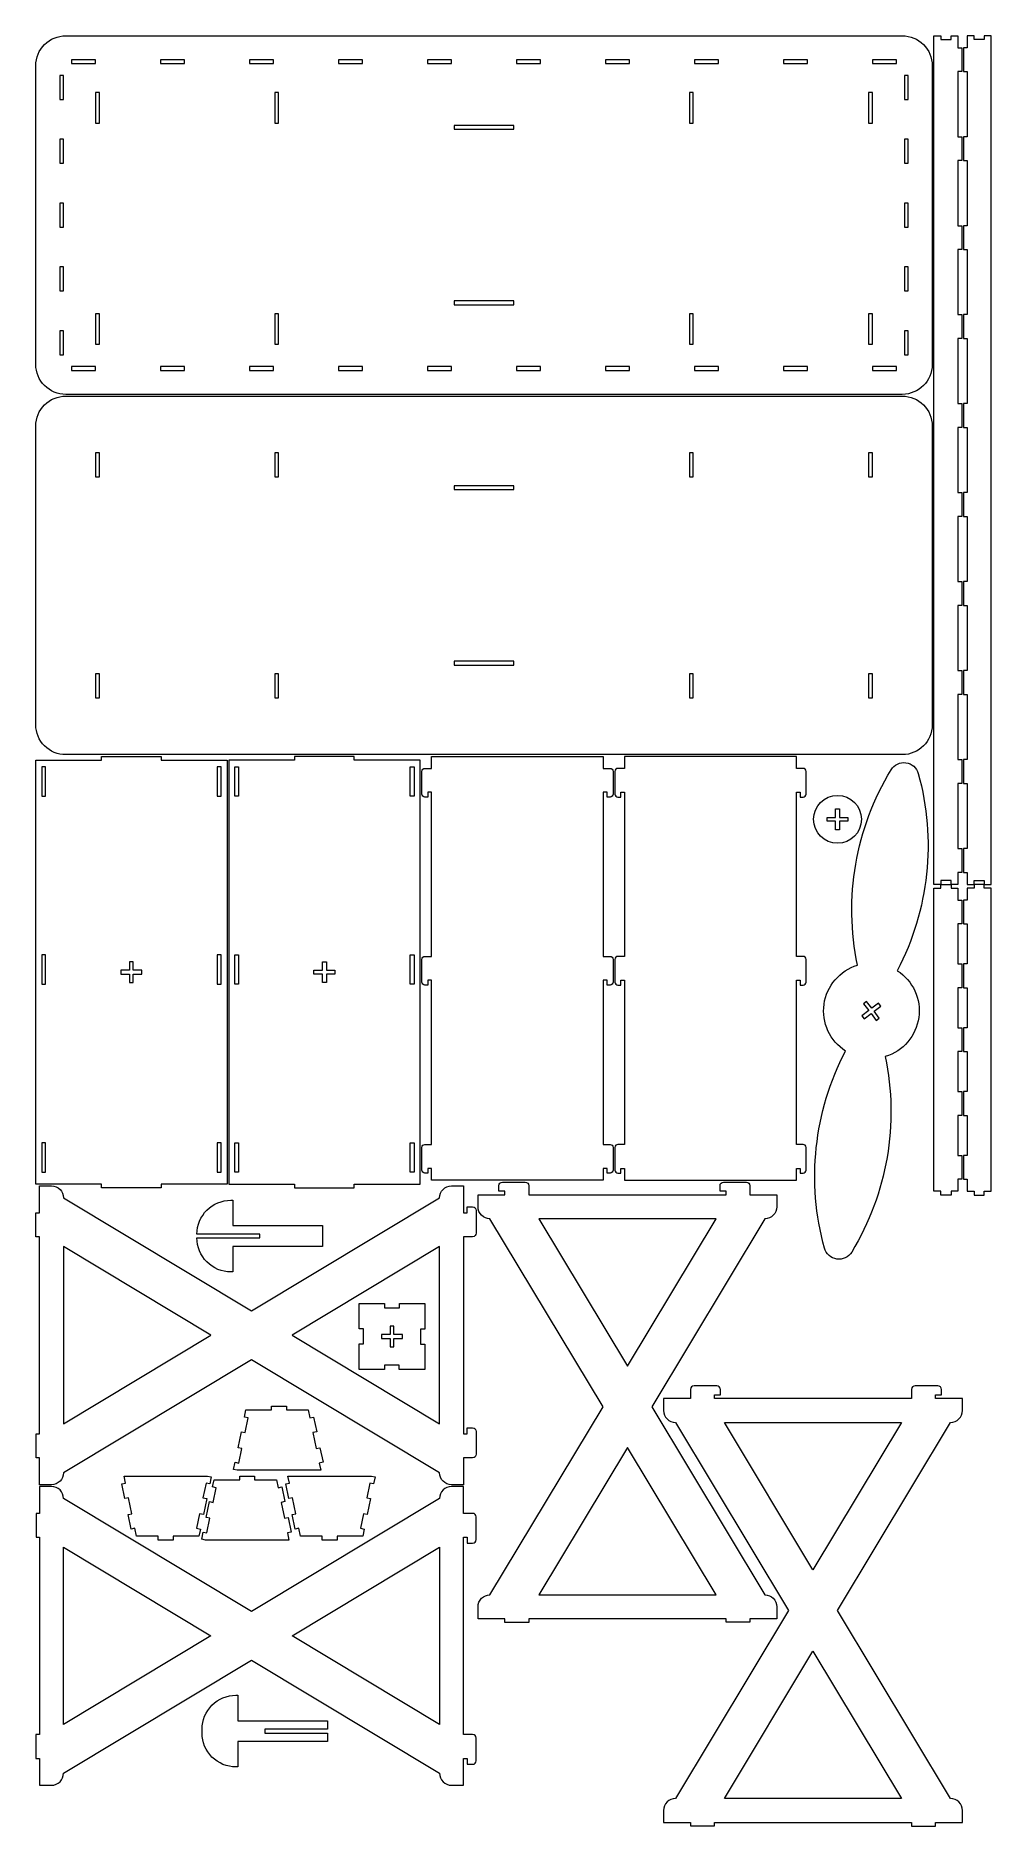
# Model space of a CAD drawing. Header units: millimetres. Extents: x -799 to 799, y -1498 to 1498.
import ezdxf

# ---------------------------------------------------------------- set-up
doc = ezdxf.new("R2010")
doc.units = ezdxf.units.MM
doc.header["$MEASUREMENT"] = 0
doc.layers.add('Layer 1', color=7, linetype='Continuous')

msp = doc.modelspace()

# ---------------------------------------------------------------- linework, layer by layer
at = {"layer": 'Layer 1', "color": 250, "lineweight": 20}
for points, knots in [([(-749.35, 898.0932), (-749.35, 898.0932), (650.65, 898.0932), (650.65, 898.0932), (650.65, 898.0932), (678.2641, 898.0932), (700.6499, 920.4788), (700.65, 948.0932), (700.65, 948.0932), (700.65, 948.0932), (700.65, 1448.0932), (700.65, 1448.0932), (700.65, 1448.0932), (700.65, 1461.354), (695.3822, 1474.0717), (686.0053, 1483.4485), (686.0053, 1483.4485), (676.6285, 1492.8254), (663.9108, 1498.0932), (650.65, 1498.0932), (650.65, 1498.0932), (650.65, 1498.0932), (-749.35, 1498.0932), (-749.35, 1498.0932), (-749.35, 1498.0932), (-762.6108, 1498.0932), (-775.3285, 1492.8254), (-784.7053, 1483.4485), (-784.7053, 1483.4485), (-794.0822, 1474.0717), (-799.35, 1461.354), (-799.35, 1448.0932), (-799.35, 1448.0932), (-799.35, 1448.0932), (-799.35, 948.0932), (-799.35, 948.0932), (-799.35, 948.0932), (-799.35, 934.8324), (-794.0822, 922.1147), (-784.7053, 912.7379), (-784.7053, 912.7379), (-775.3285, 903.361), (-762.6108, 898.0932), (-749.35, 898.0932)], [0, 0, 0, 0, 0.083333333, 0.083333333, 0.083333333, 0.083333333, 0.166666667, 0.166666667, 0.166666667, 0.166666667, 0.25, 0.25, 0.25, 0.25, 0.333333333, 0.333333333, 0.333333333, 0.333333333, 0.416666667, 0.416666667, 0.416666667, 0.416666667, 0.5, 0.5, 0.5, 0.5, 0.583333333, 0.583333333, 0.583333333, 0.583333333, 0.666666667, 0.666666667, 0.666666667, 0.666666667, 0.75, 0.75, 0.75, 0.75, 0.833333333, 0.833333333, 0.833333333, 0.833333333, 1, 1, 1, 1]), ([(703.65, 1498.0932), (703.65, 1498.0932), (703.65, 78.0932), (703.65, 78.0932), (703.65, 78.0932), (703.65, 78.0932), (715.15, 78.0932), (715.15, 78.0932), (715.15, 78.0932), (715.15, 78.0932), (715.15, 84.4432), (715.15, 84.4432), (715.15, 84.4432), (715.15, 84.4432), (732.15, 84.4432), (732.15, 84.4432), (732.15, 84.4432), (732.15, 84.4432), (732.15, 78.0932), (732.15, 78.0932), (732.15, 78.0932), (732.15, 78.0932), (743.65, 78.0932), (743.65, 78.0932), (743.65, 78.0932), (743.65, 78.0932), (743.65, 98.0932), (743.65, 98.0932), (743.65, 98.0932), (743.65, 98.0932), (750, 98.0932), (750, 98.0932), (750, 98.0932), (750, 98.0932), (750, 138.0932), (750, 138.0932), (750, 138.0932), (750, 138.0932), (743.65, 138.0932), (743.65, 138.0932), (743.65, 138.0932), (743.65, 138.0932), (743.65, 246.9821), (743.65, 246.9821), (743.65, 246.9821), (743.65, 246.9821), (750, 246.9821), (750, 246.9821), (750, 246.9821), (750, 246.9821), (750, 286.9821), (750, 286.9821), (750, 286.9821), (750, 286.9821), (743.65, 286.9821), (743.65, 286.9821), (743.65, 286.9821), (743.65, 286.9821), (743.65, 395.871), (743.65, 395.871), (743.65, 395.871), (743.65, 395.871), (750, 395.871), (750, 395.871), (750, 395.871), (750, 395.871), (750, 435.871), (750, 435.871), (750, 435.871), (750, 435.871), (743.65, 435.871), (743.65, 435.871), (743.65, 435.871), (743.65, 435.871), (743.65, 544.7599), (743.65, 544.7599), (743.65, 544.7599), (743.65, 544.7599), (750, 544.7599), (750, 544.7599), (750, 544.7599), (750, 544.7599), (750, 584.7599), (750, 584.7599), (750, 584.7599), (750, 584.7599), (743.65, 584.7599), (743.65, 584.7599), (743.65, 584.7599), (743.65, 584.7599), (743.65, 693.6488), (743.65, 693.6488), (743.65, 693.6488), (743.65, 693.6488), (750, 693.6488), (750, 693.6488), (750, 693.6488), (750, 693.6488), (750, 733.6488), (750, 733.6488), (750, 733.6488), (750, 733.6488), (743.65, 733.6488), (743.65, 733.6488), (743.65, 733.6488), (743.65, 733.6488), (743.65, 842.5376), (743.65, 842.5376), (743.65, 842.5376), (743.65, 842.5376), (750, 842.5376), (750, 842.5376), (750, 842.5376), (750, 842.5376), (750, 882.5376), (750, 882.5376), (750, 882.5376), (750, 882.5376), (743.65, 882.5376), (743.65, 882.5376), (743.65, 882.5376), (743.65, 882.5376), (743.65, 991.4265), (743.65, 991.4265), (743.65, 991.4265), (743.65, 991.4265), (750, 991.4265), (750, 991.4265), (750, 991.4265), (750, 991.4265), (750, 1031.4265), (750, 1031.4265), (750, 1031.4265), (750, 1031.4265), (743.65, 1031.4265), (743.65, 1031.4265), (743.65, 1031.4265), (743.65, 1031.4265), (743.65, 1140.3154), (743.65, 1140.3154), (743.65, 1140.3154), (743.65, 1140.3154), (750, 1140.3154), (750, 1140.3154), (750, 1140.3154), (750, 1140.3154), (750, 1180.3154), (750, 1180.3154), (750, 1180.3154), (750, 1180.3154), (743.65, 1180.3154), (743.65, 1180.3154), (743.65, 1180.3154), (743.65, 1180.3154), (743.65, 1289.2043), (743.65, 1289.2043), (743.65, 1289.2043), (743.65, 1289.2043), (750, 1289.2043), (750, 1289.2043), (750, 1289.2043), (750, 1289.2043), (750, 1329.2043), (750, 1329.2043), (750, 1329.2043), (750, 1329.2043), (743.65, 1329.2043), (743.65, 1329.2043), (743.65, 1329.2043), (743.65, 1329.2043), (743.65, 1438.0932), (743.65, 1438.0932), (743.65, 1438.0932), (743.65, 1438.0932), (750, 1438.0932), (750, 1438.0932), (750, 1438.0932), (750, 1438.0932), (750, 1478.0932), (750, 1478.0932), (750, 1478.0932), (750, 1478.0932), (743.65, 1478.0932), (743.65, 1478.0932), (743.65, 1478.0932), (743.65, 1478.0932), (743.65, 1498.0932), (743.65, 1498.0932), (743.65, 1498.0932), (743.65, 1498.0932), (732.15, 1498.0932), (732.15, 1498.0932), (732.15, 1498.0932), (732.15, 1498.0932), (732.15, 1491.7432), (732.15, 1491.7432), (732.15, 1491.7432), (732.15, 1491.7432), (715.15, 1491.7432), (715.15, 1491.7432), (715.15, 1491.7432), (715.15, 1491.7432), (715.15, 1498.0932), (715.15, 1498.0932), (715.15, 1498.0932), (715.15, 1498.0932), (703.65, 1498.0932), (703.65, 1498.0932)], [0, 0, 0, 0, 0.018867925, 0.018867925, 0.018867925, 0.018867925, 0.037735849, 0.037735849, 0.037735849, 0.037735849, 0.056603774, 0.056603774, 0.056603774, 0.056603774, 0.075471698, 0.075471698, 0.075471698, 0.075471698, 0.094339623, 0.094339623, 0.094339623, 0.094339623, 0.113207547, 0.113207547, 0.113207547, 0.113207547, 0.132075472, 0.132075472, 0.132075472, 0.132075472, 0.150943396, 0.150943396, 0.150943396, 0.150943396, 0.169811321, 0.169811321, 0.169811321, 0.169811321, 0.188679245, 0.188679245, 0.188679245, 0.188679245, 0.20754717, 0.20754717, 0.20754717, 0.20754717, 0.226415094, 0.226415094, 0.226415094, 0.226415094, 0.245283019, 0.245283019, 0.245283019, 0.245283019, 0.264150943, 0.264150943, 0.264150943, 0.264150943, 0.283018868, 0.283018868, 0.283018868, 0.283018868, 0.301886792, 0.301886792, 0.301886792, 0.301886792, 0.320754717, 0.320754717, 0.320754717, 0.320754717, 0.339622642, 0.339622642, 0.339622642, 0.339622642, 0.358490566, 0.358490566, 0.358490566, 0.358490566, 0.377358491, 0.377358491, 0.377358491, 0.377358491, 0.396226415, 0.396226415, 0.396226415, 0.396226415, 0.41509434, 0.41509434, 0.41509434, 0.41509434, 0.433962264, 0.433962264, 0.433962264, 0.433962264, 0.452830189, 0.452830189, 0.452830189, 0.452830189, 0.471698113, 0.471698113, 0.471698113, 0.471698113, 0.490566038, 0.490566038, 0.490566038, 0.490566038, 0.509433962, 0.509433962, 0.509433962, 0.509433962, 0.528301887, 0.528301887, 0.528301887, 0.528301887, 0.547169811, 0.547169811, 0.547169811, 0.547169811, 0.566037736, 0.566037736, 0.566037736, 0.566037736, 0.58490566, 0.58490566, 0.58490566, 0.58490566, 0.603773585, 0.603773585, 0.603773585, 0.603773585, 0.622641509, 0.622641509, 0.622641509, 0.622641509, 0.641509434, 0.641509434, 0.641509434, 0.641509434, 0.660377358, 0.660377358, 0.660377358, 0.660377358, 0.679245283, 0.679245283, 0.679245283, 0.679245283, 0.698113208, 0.698113208, 0.698113208, 0.698113208, 0.716981132, 0.716981132, 0.716981132, 0.716981132, 0.735849057, 0.735849057, 0.735849057, 0.735849057, 0.754716981, 0.754716981, 0.754716981, 0.754716981, 0.773584906, 0.773584906, 0.773584906, 0.773584906, 0.79245283, 0.79245283, 0.79245283, 0.79245283, 0.811320755, 0.811320755, 0.811320755, 0.811320755, 0.830188679, 0.830188679, 0.830188679, 0.830188679, 0.849056604, 0.849056604, 0.849056604, 0.849056604, 0.867924528, 0.867924528, 0.867924528, 0.867924528, 0.886792453, 0.886792453, 0.886792453, 0.886792453, 0.905660377, 0.905660377, 0.905660377, 0.905660377, 0.924528302, 0.924528302, 0.924528302, 0.924528302, 0.943396226, 0.943396226, 0.943396226, 0.943396226, 0.962264151, 0.962264151, 0.962264151, 0.962264151, 1, 1, 1, 1]), ([(799.35, 1498.0932), (799.35, 1498.0932), (799.35, 78.0932), (799.35, 78.0932), (799.35, 78.0932), (799.35, 78.0932), (787.85, 78.0932), (787.85, 78.0932), (787.85, 78.0932), (787.85, 78.0932), (787.85, 84.4432), (787.85, 84.4432), (787.85, 84.4432), (787.85, 84.4432), (770.85, 84.4432), (770.85, 84.4432), (770.85, 84.4432), (770.85, 84.4432), (770.85, 78.0932), (770.85, 78.0932), (770.85, 78.0932), (770.85, 78.0932), (759.35, 78.0932), (759.35, 78.0932), (759.35, 78.0932), (759.35, 78.0932), (759.35, 98.0932), (759.35, 98.0932), (759.35, 98.0932), (759.35, 98.0932), (753, 98.0932), (753, 98.0932), (753, 98.0932), (753, 98.0932), (753, 138.0932), (753, 138.0932), (753, 138.0932), (753, 138.0932), (759.35, 138.0932), (759.35, 138.0932), (759.35, 138.0932), (759.35, 138.0932), (759.35, 246.9821), (759.35, 246.9821), (759.35, 246.9821), (759.35, 246.9821), (753, 246.9821), (753, 246.9821), (753, 246.9821), (753, 246.9821), (753, 286.9821), (753, 286.9821), (753, 286.9821), (753, 286.9821), (759.35, 286.9821), (759.35, 286.9821), (759.35, 286.9821), (759.35, 286.9821), (759.35, 395.871), (759.35, 395.871), (759.35, 395.871), (759.35, 395.871), (753, 395.871), (753, 395.871), (753, 395.871), (753, 395.871), (753, 435.871), (753, 435.871), (753, 435.871), (753, 435.871), (759.35, 435.871), (759.35, 435.871), (759.35, 435.871), (759.35, 435.871), (759.35, 544.7599), (759.35, 544.7599), (759.35, 544.7599), (759.35, 544.7599), (753, 544.7599), (753, 544.7599), (753, 544.7599), (753, 544.7599), (753, 584.7599), (753, 584.7599), (753, 584.7599), (753, 584.7599), (759.35, 584.7599), (759.35, 584.7599), (759.35, 584.7599), (759.35, 584.7599), (759.35, 693.6488), (759.35, 693.6488), (759.35, 693.6488), (759.35, 693.6488), (753, 693.6488), (753, 693.6488), (753, 693.6488), (753, 693.6488), (753, 733.6488), (753, 733.6488), (753, 733.6488), (753, 733.6488), (759.35, 733.6488), (759.35, 733.6488), (759.35, 733.6488), (759.35, 733.6488), (759.35, 842.5376), (759.35, 842.5376), (759.35, 842.5376), (759.35, 842.5376), (753, 842.5376), (753, 842.5376), (753, 842.5376), (753, 842.5376), (753, 882.5376), (753, 882.5376), (753, 882.5376), (753, 882.5376), (759.35, 882.5376), (759.35, 882.5376), (759.35, 882.5376), (759.35, 882.5376), (759.35, 991.4265), (759.35, 991.4265), (759.35, 991.4265), (759.35, 991.4265), (753, 991.4265), (753, 991.4265), (753, 991.4265), (753, 991.4265), (753, 1031.4265), (753, 1031.4265), (753, 1031.4265), (753, 1031.4265), (759.35, 1031.4265), (759.35, 1031.4265), (759.35, 1031.4265), (759.35, 1031.4265), (759.35, 1140.3154), (759.35, 1140.3154), (759.35, 1140.3154), (759.35, 1140.3154), (753, 1140.3154), (753, 1140.3154), (753, 1140.3154), (753, 1140.3154), (753, 1180.3154), (753, 1180.3154), (753, 1180.3154), (753, 1180.3154), (759.35, 1180.3154), (759.35, 1180.3154), (759.35, 1180.3154), (759.35, 1180.3154), (759.35, 1289.2043), (759.35, 1289.2043), (759.35, 1289.2043), (759.35, 1289.2043), (753, 1289.2043), (753, 1289.2043), (753, 1289.2043), (753, 1289.2043), (753, 1329.2043), (753, 1329.2043), (753, 1329.2043), (753, 1329.2043), (759.35, 1329.2043), (759.35, 1329.2043), (759.35, 1329.2043), (759.35, 1329.2043), (759.35, 1438.0932), (759.35, 1438.0932), (759.35, 1438.0932), (759.35, 1438.0932), (753, 1438.0932), (753, 1438.0932), (753, 1438.0932), (753, 1438.0932), (753, 1478.0932), (753, 1478.0932), (753, 1478.0932), (753, 1478.0932), (759.35, 1478.0932), (759.35, 1478.0932), (759.35, 1478.0932), (759.35, 1478.0932), (759.35, 1498.0932), (759.35, 1498.0932), (759.35, 1498.0932), (759.35, 1498.0932), (770.85, 1498.0932), (770.85, 1498.0932), (770.85, 1498.0932), (770.85, 1498.0932), (770.85, 1491.7432), (770.85, 1491.7432), (770.85, 1491.7432), (770.85, 1491.7432), (787.85, 1491.7432), (787.85, 1491.7432), (787.85, 1491.7432), (787.85, 1491.7432), (787.85, 1498.0932), (787.85, 1498.0932), (787.85, 1498.0932), (787.85, 1498.0932), (799.35, 1498.0932), (799.35, 1498.0932)], [0, 0, 0, 0, 0.018867925, 0.018867925, 0.018867925, 0.018867925, 0.037735849, 0.037735849, 0.037735849, 0.037735849, 0.056603774, 0.056603774, 0.056603774, 0.056603774, 0.075471698, 0.075471698, 0.075471698, 0.075471698, 0.094339623, 0.094339623, 0.094339623, 0.094339623, 0.113207547, 0.113207547, 0.113207547, 0.113207547, 0.132075472, 0.132075472, 0.132075472, 0.132075472, 0.150943396, 0.150943396, 0.150943396, 0.150943396, 0.169811321, 0.169811321, 0.169811321, 0.169811321, 0.188679245, 0.188679245, 0.188679245, 0.188679245, 0.20754717, 0.20754717, 0.20754717, 0.20754717, 0.226415094, 0.226415094, 0.226415094, 0.226415094, 0.245283019, 0.245283019, 0.245283019, 0.245283019, 0.264150943, 0.264150943, 0.264150943, 0.264150943, 0.283018868, 0.283018868, 0.283018868, 0.283018868, 0.301886792, 0.301886792, 0.301886792, 0.301886792, 0.320754717, 0.320754717, 0.320754717, 0.320754717, 0.339622642, 0.339622642, 0.339622642, 0.339622642, 0.358490566, 0.358490566, 0.358490566, 0.358490566, 0.377358491, 0.377358491, 0.377358491, 0.377358491, 0.396226415, 0.396226415, 0.396226415, 0.396226415, 0.41509434, 0.41509434, 0.41509434, 0.41509434, 0.433962264, 0.433962264, 0.433962264, 0.433962264, 0.452830189, 0.452830189, 0.452830189, 0.452830189, 0.471698113, 0.471698113, 0.471698113, 0.471698113, 0.490566038, 0.490566038, 0.490566038, 0.490566038, 0.509433962, 0.509433962, 0.509433962, 0.509433962, 0.528301887, 0.528301887, 0.528301887, 0.528301887, 0.547169811, 0.547169811, 0.547169811, 0.547169811, 0.566037736, 0.566037736, 0.566037736, 0.566037736, 0.58490566, 0.58490566, 0.58490566, 0.58490566, 0.603773585, 0.603773585, 0.603773585, 0.603773585, 0.622641509, 0.622641509, 0.622641509, 0.622641509, 0.641509434, 0.641509434, 0.641509434, 0.641509434, 0.660377358, 0.660377358, 0.660377358, 0.660377358, 0.679245283, 0.679245283, 0.679245283, 0.679245283, 0.698113208, 0.698113208, 0.698113208, 0.698113208, 0.716981132, 0.716981132, 0.716981132, 0.716981132, 0.735849057, 0.735849057, 0.735849057, 0.735849057, 0.754716981, 0.754716981, 0.754716981, 0.754716981, 0.773584906, 0.773584906, 0.773584906, 0.773584906, 0.79245283, 0.79245283, 0.79245283, 0.79245283, 0.811320755, 0.811320755, 0.811320755, 0.811320755, 0.830188679, 0.830188679, 0.830188679, 0.830188679, 0.849056604, 0.849056604, 0.849056604, 0.849056604, 0.867924528, 0.867924528, 0.867924528, 0.867924528, 0.886792453, 0.886792453, 0.886792453, 0.886792453, 0.905660377, 0.905660377, 0.905660377, 0.905660377, 0.924528302, 0.924528302, 0.924528302, 0.924528302, 0.943396226, 0.943396226, 0.943396226, 0.943396226, 0.962264151, 0.962264151, 0.962264151, 0.962264151, 1, 1, 1, 1]), ([(-699.35, 1451.7432), (-699.35, 1451.7432), (-739.35, 1451.7432), (-739.35, 1451.7432), (-739.35, 1451.7432), (-739.35, 1451.7432), (-739.35, 1458.0932), (-739.35, 1458.0932), (-739.35, 1458.0932), (-739.35, 1458.0932), (-699.35, 1458.0932), (-699.35, 1458.0932), (-699.35, 1458.0932), (-699.35, 1458.0932), (-699.35, 1451.7432), (-699.35, 1451.7432)], [0, 0, 0, 0, 0.2, 0.2, 0.2, 0.2, 0.4, 0.4, 0.4, 0.4, 0.6, 0.6, 0.6, 0.6, 1, 1, 1, 1]), ([(-550.4611, 1451.7432), (-550.4611, 1451.7432), (-590.4611, 1451.7432), (-590.4611, 1451.7432), (-590.4611, 1451.7432), (-590.4611, 1451.7432), (-590.4611, 1458.0932), (-590.4611, 1458.0932), (-590.4611, 1458.0932), (-590.4611, 1458.0932), (-550.4611, 1458.0932), (-550.4611, 1458.0932), (-550.4611, 1458.0932), (-550.4611, 1458.0932), (-550.4611, 1451.7432), (-550.4611, 1451.7432)], [0, 0, 0, 0, 0.2, 0.2, 0.2, 0.2, 0.4, 0.4, 0.4, 0.4, 0.6, 0.6, 0.6, 0.6, 1, 1, 1, 1]), ([(-401.5722, 1451.7432), (-401.5722, 1451.7432), (-441.5722, 1451.7432), (-441.5722, 1451.7432), (-441.5722, 1451.7432), (-441.5722, 1451.7432), (-441.5722, 1458.0932), (-441.5722, 1458.0932), (-441.5722, 1458.0932), (-441.5722, 1458.0932), (-401.5722, 1458.0932), (-401.5722, 1458.0932), (-401.5722, 1458.0932), (-401.5722, 1458.0932), (-401.5722, 1451.7432), (-401.5722, 1451.7432)], [0, 0, 0, 0, 0.2, 0.2, 0.2, 0.2, 0.4, 0.4, 0.4, 0.4, 0.6, 0.6, 0.6, 0.6, 1, 1, 1, 1]), ([(-252.6833, 1451.7432), (-252.6833, 1451.7432), (-292.6833, 1451.7432), (-292.6833, 1451.7432), (-292.6833, 1451.7432), (-292.6833, 1451.7432), (-292.6833, 1458.0932), (-292.6833, 1458.0932), (-292.6833, 1458.0932), (-292.6833, 1458.0932), (-252.6833, 1458.0932), (-252.6833, 1458.0932), (-252.6833, 1458.0932), (-252.6833, 1458.0932), (-252.6833, 1451.7432), (-252.6833, 1451.7432)], [0, 0, 0, 0, 0.2, 0.2, 0.2, 0.2, 0.4, 0.4, 0.4, 0.4, 0.6, 0.6, 0.6, 0.6, 1, 1, 1, 1]), ([(-103.7944, 1451.7432), (-103.7944, 1451.7432), (-143.7944, 1451.7432), (-143.7944, 1451.7432), (-143.7944, 1451.7432), (-143.7944, 1451.7432), (-143.7944, 1458.0932), (-143.7944, 1458.0932), (-143.7944, 1458.0932), (-143.7944, 1458.0932), (-103.7944, 1458.0932), (-103.7944, 1458.0932), (-103.7944, 1458.0932), (-103.7944, 1458.0932), (-103.7944, 1451.7432), (-103.7944, 1451.7432)], [0, 0, 0, 0, 0.2, 0.2, 0.2, 0.2, 0.4, 0.4, 0.4, 0.4, 0.6, 0.6, 0.6, 0.6, 1, 1, 1, 1]), ([(45.0944, 1451.7432), (45.0944, 1451.7432), (5.0944, 1451.7432), (5.0944, 1451.7432), (5.0944, 1451.7432), (5.0944, 1451.7432), (5.0944, 1458.0932), (5.0944, 1458.0932), (5.0944, 1458.0932), (5.0944, 1458.0932), (45.0944, 1458.0932), (45.0944, 1458.0932), (45.0944, 1458.0932), (45.0944, 1458.0932), (45.0944, 1451.7432), (45.0944, 1451.7432)], [0, 0, 0, 0, 0.2, 0.2, 0.2, 0.2, 0.4, 0.4, 0.4, 0.4, 0.6, 0.6, 0.6, 0.6, 1, 1, 1, 1]), ([(193.9833, 1451.7432), (193.9833, 1451.7432), (153.9833, 1451.7432), (153.9833, 1451.7432), (153.9833, 1451.7432), (153.9833, 1451.7432), (153.9833, 1458.0932), (153.9833, 1458.0932), (153.9833, 1458.0932), (153.9833, 1458.0932), (193.9833, 1458.0932), (193.9833, 1458.0932), (193.9833, 1458.0932), (193.9833, 1458.0932), (193.9833, 1451.7432), (193.9833, 1451.7432)], [0, 0, 0, 0, 0.2, 0.2, 0.2, 0.2, 0.4, 0.4, 0.4, 0.4, 0.6, 0.6, 0.6, 0.6, 1, 1, 1, 1]), ([(342.8722, 1451.7432), (342.8722, 1451.7432), (302.8722, 1451.7432), (302.8722, 1451.7432), (302.8722, 1451.7432), (302.8722, 1451.7432), (302.8722, 1458.0932), (302.8722, 1458.0932), (302.8722, 1458.0932), (302.8722, 1458.0932), (342.8722, 1458.0932), (342.8722, 1458.0932), (342.8722, 1458.0932), (342.8722, 1458.0932), (342.8722, 1451.7432), (342.8722, 1451.7432)], [0, 0, 0, 0, 0.2, 0.2, 0.2, 0.2, 0.4, 0.4, 0.4, 0.4, 0.6, 0.6, 0.6, 0.6, 1, 1, 1, 1]), ([(491.7611, 1451.7432), (491.7611, 1451.7432), (451.7611, 1451.7432), (451.7611, 1451.7432), (451.7611, 1451.7432), (451.7611, 1451.7432), (451.7611, 1458.0932), (451.7611, 1458.0932), (451.7611, 1458.0932), (451.7611, 1458.0932), (491.7611, 1458.0932), (491.7611, 1458.0932), (491.7611, 1458.0932), (491.7611, 1458.0932), (491.7611, 1451.7432), (491.7611, 1451.7432)], [0, 0, 0, 0, 0.2, 0.2, 0.2, 0.2, 0.4, 0.4, 0.4, 0.4, 0.6, 0.6, 0.6, 0.6, 1, 1, 1, 1]), ([(640.65, 1451.7432), (640.65, 1451.7432), (600.65, 1451.7432), (600.65, 1451.7432), (600.65, 1451.7432), (600.65, 1451.7432), (600.65, 1458.0932), (600.65, 1458.0932), (600.65, 1458.0932), (600.65, 1458.0932), (640.65, 1458.0932), (640.65, 1458.0932), (640.65, 1458.0932), (640.65, 1458.0932), (640.65, 1451.7432), (640.65, 1451.7432)], [0, 0, 0, 0, 0.2, 0.2, 0.2, 0.2, 0.4, 0.4, 0.4, 0.4, 0.6, 0.6, 0.6, 0.6, 1, 1, 1, 1]), ([(-753, 1431.7432), (-753, 1431.7432), (-753, 1391.7432), (-753, 1391.7432), (-753, 1391.7432), (-753, 1391.7432), (-759.35, 1391.7432), (-759.35, 1391.7432), (-759.35, 1391.7432), (-759.35, 1391.7432), (-759.35, 1431.7432), (-759.35, 1431.7432), (-759.35, 1431.7432), (-759.35, 1431.7432), (-753, 1431.7432), (-753, 1431.7432)], [0, 0, 0, 0, 0.2, 0.2, 0.2, 0.2, 0.4, 0.4, 0.4, 0.4, 0.6, 0.6, 0.6, 0.6, 1, 1, 1, 1]), ([(660.65, 1391.7432), (660.65, 1391.7432), (654.3, 1391.7432), (654.3, 1391.7432), (654.3, 1391.7432), (654.3, 1391.7432), (654.3, 1431.7432), (654.3, 1431.7432), (654.3, 1431.7432), (654.3, 1431.7432), (660.65, 1431.7432), (660.65, 1431.7432), (660.65, 1431.7432), (660.65, 1431.7432), (660.65, 1391.7432), (660.65, 1391.7432)], [0, 0, 0, 0, 0.2, 0.2, 0.2, 0.2, 0.4, 0.4, 0.4, 0.4, 0.6, 0.6, 0.6, 0.6, 1, 1, 1, 1]), ([(-693, 1403.0932), (-693, 1403.0932), (-693, 1352.0932), (-693, 1352.0932), (-693, 1352.0932), (-693, 1352.0932), (-699.35, 1352.0932), (-699.35, 1352.0932), (-699.35, 1352.0932), (-699.35, 1352.0932), (-699.35, 1403.0932), (-699.35, 1403.0932), (-699.35, 1403.0932), (-699.35, 1403.0932), (-693, 1403.0932), (-693, 1403.0932)], [0, 0, 0, 0, 0.2, 0.2, 0.2, 0.2, 0.4, 0.4, 0.4, 0.4, 0.6, 0.6, 0.6, 0.6, 1, 1, 1, 1]), ([(-393, 1403.0932), (-393, 1403.0932), (-393, 1352.0932), (-393, 1352.0932), (-393, 1352.0932), (-393, 1352.0932), (-399.35, 1352.0932), (-399.35, 1352.0932), (-399.35, 1352.0932), (-399.35, 1352.0932), (-399.35, 1403.0932), (-399.35, 1403.0932), (-399.35, 1403.0932), (-399.35, 1403.0932), (-393, 1403.0932), (-393, 1403.0932)], [0, 0, 0, 0, 0.2, 0.2, 0.2, 0.2, 0.4, 0.4, 0.4, 0.4, 0.6, 0.6, 0.6, 0.6, 1, 1, 1, 1]), ([(294.3, 1352.0932), (294.3, 1352.0932), (294.3, 1403.0932), (294.3, 1403.0932), (294.3, 1403.0932), (294.3, 1403.0932), (300.65, 1403.0932), (300.65, 1403.0932), (300.65, 1403.0932), (300.65, 1403.0932), (300.65, 1352.0932), (300.65, 1352.0932), (300.65, 1352.0932), (300.65, 1352.0932), (294.3, 1352.0932), (294.3, 1352.0932)], [0, 0, 0, 0, 0.2, 0.2, 0.2, 0.2, 0.4, 0.4, 0.4, 0.4, 0.6, 0.6, 0.6, 0.6, 1, 1, 1, 1]), ([(594.3, 1352.0932), (594.3, 1352.0932), (594.3, 1403.0932), (594.3, 1403.0932), (594.3, 1403.0932), (594.3, 1403.0932), (600.65, 1403.0932), (600.65, 1403.0932), (600.65, 1403.0932), (600.65, 1403.0932), (600.65, 1352.0932), (600.65, 1352.0932), (600.65, 1352.0932), (600.65, 1352.0932), (594.3, 1352.0932), (594.3, 1352.0932)], [0, 0, 0, 0, 0.2, 0.2, 0.2, 0.2, 0.4, 0.4, 0.4, 0.4, 0.6, 0.6, 0.6, 0.6, 1, 1, 1, 1]), ([(-753, 1324.9182), (-753, 1324.9182), (-753, 1284.9182), (-753, 1284.9182), (-753, 1284.9182), (-753, 1284.9182), (-759.35, 1284.9182), (-759.35, 1284.9182), (-759.35, 1284.9182), (-759.35, 1284.9182), (-759.35, 1324.9182), (-759.35, 1324.9182), (-759.35, 1324.9182), (-759.35, 1324.9182), (-753, 1324.9182), (-753, 1324.9182)], [0, 0, 0, 0, 0.2, 0.2, 0.2, 0.2, 0.4, 0.4, 0.4, 0.4, 0.6, 0.6, 0.6, 0.6, 1, 1, 1, 1]), ([(0.65, 1341.7432), (0.65, 1341.7432), (-99.35, 1341.7432), (-99.35, 1341.7432), (-99.35, 1341.7432), (-99.35, 1341.7432), (-99.35, 1348.0932), (-99.35, 1348.0932), (-99.35, 1348.0932), (-99.35, 1348.0932), (0.65, 1348.0932), (0.65, 1348.0932), (0.65, 1348.0932), (0.65, 1348.0932), (0.65, 1341.7432), (0.65, 1341.7432)], [0, 0, 0, 0, 0.2, 0.2, 0.2, 0.2, 0.4, 0.4, 0.4, 0.4, 0.6, 0.6, 0.6, 0.6, 1, 1, 1, 1]), ([(660.65, 1284.9182), (660.65, 1284.9182), (654.3, 1284.9182), (654.3, 1284.9182), (654.3, 1284.9182), (654.3, 1284.9182), (654.3, 1324.9182), (654.3, 1324.9182), (654.3, 1324.9182), (654.3, 1324.9182), (660.65, 1324.9182), (660.65, 1324.9182), (660.65, 1324.9182), (660.65, 1324.9182), (660.65, 1284.9182), (660.65, 1284.9182)], [0, 0, 0, 0, 0.2, 0.2, 0.2, 0.2, 0.4, 0.4, 0.4, 0.4, 0.6, 0.6, 0.6, 0.6, 1, 1, 1, 1]), ([(-753, 1218.0932), (-753, 1218.0932), (-753, 1178.0932), (-753, 1178.0932), (-753, 1178.0932), (-753, 1178.0932), (-759.35, 1178.0932), (-759.35, 1178.0932), (-759.35, 1178.0932), (-759.35, 1178.0932), (-759.35, 1218.0932), (-759.35, 1218.0932), (-759.35, 1218.0932), (-759.35, 1218.0932), (-753, 1218.0932), (-753, 1218.0932)], [0, 0, 0, 0, 0.2, 0.2, 0.2, 0.2, 0.4, 0.4, 0.4, 0.4, 0.6, 0.6, 0.6, 0.6, 1, 1, 1, 1]), ([(660.65, 1178.0932), (660.65, 1178.0932), (654.3, 1178.0932), (654.3, 1178.0932), (654.3, 1178.0932), (654.3, 1178.0932), (654.3, 1218.0932), (654.3, 1218.0932), (654.3, 1218.0932), (654.3, 1218.0932), (660.65, 1218.0932), (660.65, 1218.0932), (660.65, 1218.0932), (660.65, 1218.0932), (660.65, 1178.0932), (660.65, 1178.0932)], [0, 0, 0, 0, 0.2, 0.2, 0.2, 0.2, 0.4, 0.4, 0.4, 0.4, 0.6, 0.6, 0.6, 0.6, 1, 1, 1, 1]), ([(-753, 1111.2682), (-753, 1111.2682), (-753, 1071.2682), (-753, 1071.2682), (-753, 1071.2682), (-753, 1071.2682), (-759.35, 1071.2682), (-759.35, 1071.2682), (-759.35, 1071.2682), (-759.35, 1071.2682), (-759.35, 1111.2682), (-759.35, 1111.2682), (-759.35, 1111.2682), (-759.35, 1111.2682), (-753, 1111.2682), (-753, 1111.2682)], [0, 0, 0, 0, 0.2, 0.2, 0.2, 0.2, 0.4, 0.4, 0.4, 0.4, 0.6, 0.6, 0.6, 0.6, 1, 1, 1, 1]), ([(660.65, 1071.2682), (660.65, 1071.2682), (654.3, 1071.2682), (654.3, 1071.2682), (654.3, 1071.2682), (654.3, 1071.2682), (654.3, 1111.2682), (654.3, 1111.2682), (654.3, 1111.2682), (654.3, 1111.2682), (660.65, 1111.2682), (660.65, 1111.2682), (660.65, 1111.2682), (660.65, 1111.2682), (660.65, 1071.2682), (660.65, 1071.2682)], [0, 0, 0, 0, 0.2, 0.2, 0.2, 0.2, 0.4, 0.4, 0.4, 0.4, 0.6, 0.6, 0.6, 0.6, 1, 1, 1, 1]), ([(-99.35, 1048.0932), (-99.35, 1048.0932), (-99.35, 1054.4432), (-99.35, 1054.4432), (-99.35, 1054.4432), (-99.35, 1054.4432), (0.65, 1054.4432), (0.65, 1054.4432), (0.65, 1054.4432), (0.65, 1054.4432), (0.65, 1048.0932), (0.65, 1048.0932), (0.65, 1048.0932), (0.65, 1048.0932), (-99.35, 1048.0932), (-99.35, 1048.0932)], [0, 0, 0, 0, 0.2, 0.2, 0.2, 0.2, 0.4, 0.4, 0.4, 0.4, 0.6, 0.6, 0.6, 0.6, 1, 1, 1, 1]), ([(-693, 1033.0932), (-693, 1033.0932), (-693, 982.0932), (-693, 982.0932), (-693, 982.0932), (-693, 982.0932), (-699.35, 982.0932), (-699.35, 982.0932), (-699.35, 982.0932), (-699.35, 982.0932), (-699.35, 1033.0932), (-699.35, 1033.0932), (-699.35, 1033.0932), (-699.35, 1033.0932), (-693, 1033.0932), (-693, 1033.0932)], [0, 0, 0, 0, 0.2, 0.2, 0.2, 0.2, 0.4, 0.4, 0.4, 0.4, 0.6, 0.6, 0.6, 0.6, 1, 1, 1, 1]), ([(-393, 1033.0932), (-393, 1033.0932), (-393, 982.0932), (-393, 982.0932), (-393, 982.0932), (-393, 982.0932), (-399.35, 982.0932), (-399.35, 982.0932), (-399.35, 982.0932), (-399.35, 982.0932), (-399.35, 1033.0932), (-399.35, 1033.0932), (-399.35, 1033.0932), (-399.35, 1033.0932), (-393, 1033.0932), (-393, 1033.0932)], [0, 0, 0, 0, 0.2, 0.2, 0.2, 0.2, 0.4, 0.4, 0.4, 0.4, 0.6, 0.6, 0.6, 0.6, 1, 1, 1, 1]), ([(294.3, 1033.0932), (294.3, 1033.0932), (300.65, 1033.0932), (300.65, 1033.0932), (300.65, 1033.0932), (300.65, 1033.0932), (300.65, 982.0932), (300.65, 982.0932), (300.65, 982.0932), (300.65, 982.0932), (294.3, 982.0932), (294.3, 982.0932), (294.3, 982.0932), (294.3, 982.0932), (294.3, 1033.0932), (294.3, 1033.0932)], [0, 0, 0, 0, 0.2, 0.2, 0.2, 0.2, 0.4, 0.4, 0.4, 0.4, 0.6, 0.6, 0.6, 0.6, 1, 1, 1, 1]), ([(594.3, 1033.0932), (594.3, 1033.0932), (600.65, 1033.0932), (600.65, 1033.0932), (600.65, 1033.0932), (600.65, 1033.0932), (600.65, 982.0932), (600.65, 982.0932), (600.65, 982.0932), (600.65, 982.0932), (594.3, 982.0932), (594.3, 982.0932), (594.3, 982.0932), (594.3, 982.0932), (594.3, 1033.0932), (594.3, 1033.0932)], [0, 0, 0, 0, 0.2, 0.2, 0.2, 0.2, 0.4, 0.4, 0.4, 0.4, 0.6, 0.6, 0.6, 0.6, 1, 1, 1, 1]), ([(-753, 1004.4432), (-753, 1004.4432), (-753, 964.4432), (-753, 964.4432), (-753, 964.4432), (-753, 964.4432), (-759.35, 964.4432), (-759.35, 964.4432), (-759.35, 964.4432), (-759.35, 964.4432), (-759.35, 1004.4432), (-759.35, 1004.4432), (-759.35, 1004.4432), (-759.35, 1004.4432), (-753, 1004.4432), (-753, 1004.4432)], [0, 0, 0, 0, 0.2, 0.2, 0.2, 0.2, 0.4, 0.4, 0.4, 0.4, 0.6, 0.6, 0.6, 0.6, 1, 1, 1, 1]), ([(654.3, 964.4432), (654.3, 964.4432), (654.3, 1004.4432), (654.3, 1004.4432), (654.3, 1004.4432), (654.3, 1004.4432), (660.65, 1004.4432), (660.65, 1004.4432), (660.65, 1004.4432), (660.65, 1004.4432), (660.65, 964.4432), (660.65, 964.4432), (660.65, 964.4432), (660.65, 964.4432), (654.3, 964.4432), (654.3, 964.4432)], [0, 0, 0, 0, 0.2, 0.2, 0.2, 0.2, 0.4, 0.4, 0.4, 0.4, 0.6, 0.6, 0.6, 0.6, 1, 1, 1, 1]), ([(-699.35, 944.4432), (-699.35, 944.4432), (-699.35, 938.0932), (-699.35, 938.0932), (-699.35, 938.0932), (-699.35, 938.0932), (-739.35, 938.0932), (-739.35, 938.0932), (-739.35, 938.0932), (-739.35, 938.0932), (-739.35, 944.4432), (-739.35, 944.4432), (-739.35, 944.4432), (-739.35, 944.4432), (-699.35, 944.4432), (-699.35, 944.4432)], [0, 0, 0, 0, 0.2, 0.2, 0.2, 0.2, 0.4, 0.4, 0.4, 0.4, 0.6, 0.6, 0.6, 0.6, 1, 1, 1, 1]), ([(-550.4611, 944.4432), (-550.4611, 944.4432), (-550.4611, 938.0932), (-550.4611, 938.0932), (-550.4611, 938.0932), (-550.4611, 938.0932), (-590.4611, 938.0932), (-590.4611, 938.0932), (-590.4611, 938.0932), (-590.4611, 938.0932), (-590.4611, 944.4432), (-590.4611, 944.4432), (-590.4611, 944.4432), (-590.4611, 944.4432), (-550.4611, 944.4432), (-550.4611, 944.4432)], [0, 0, 0, 0, 0.2, 0.2, 0.2, 0.2, 0.4, 0.4, 0.4, 0.4, 0.6, 0.6, 0.6, 0.6, 1, 1, 1, 1]), ([(-441.5722, 944.4432), (-441.5722, 944.4432), (-401.5722, 944.4432), (-401.5722, 944.4432), (-401.5722, 944.4432), (-401.5722, 944.4432), (-401.5722, 938.0932), (-401.5722, 938.0932), (-401.5722, 938.0932), (-401.5722, 938.0932), (-441.5722, 938.0932), (-441.5722, 938.0932), (-441.5722, 938.0932), (-441.5722, 938.0932), (-441.5722, 944.4432), (-441.5722, 944.4432)], [0, 0, 0, 0, 0.2, 0.2, 0.2, 0.2, 0.4, 0.4, 0.4, 0.4, 0.6, 0.6, 0.6, 0.6, 1, 1, 1, 1]), ([(-292.6833, 944.4432), (-292.6833, 944.4432), (-252.6833, 944.4432), (-252.6833, 944.4432), (-252.6833, 944.4432), (-252.6833, 944.4432), (-252.6833, 938.0932), (-252.6833, 938.0932), (-252.6833, 938.0932), (-252.6833, 938.0932), (-292.6833, 938.0932), (-292.6833, 938.0932), (-292.6833, 938.0932), (-292.6833, 938.0932), (-292.6833, 944.4432), (-292.6833, 944.4432)], [0, 0, 0, 0, 0.2, 0.2, 0.2, 0.2, 0.4, 0.4, 0.4, 0.4, 0.6, 0.6, 0.6, 0.6, 1, 1, 1, 1]), ([(-143.7944, 944.4432), (-143.7944, 944.4432), (-103.7944, 944.4432), (-103.7944, 944.4432), (-103.7944, 944.4432), (-103.7944, 944.4432), (-103.7944, 938.0932), (-103.7944, 938.0932), (-103.7944, 938.0932), (-103.7944, 938.0932), (-143.7944, 938.0932), (-143.7944, 938.0932), (-143.7944, 938.0932), (-143.7944, 938.0932), (-143.7944, 944.4432), (-143.7944, 944.4432)], [0, 0, 0, 0, 0.2, 0.2, 0.2, 0.2, 0.4, 0.4, 0.4, 0.4, 0.6, 0.6, 0.6, 0.6, 1, 1, 1, 1]), ([(5.0944, 944.4432), (5.0944, 944.4432), (45.0944, 944.4432), (45.0944, 944.4432), (45.0944, 944.4432), (45.0944, 944.4432), (45.0944, 938.0932), (45.0944, 938.0932), (45.0944, 938.0932), (45.0944, 938.0932), (5.0944, 938.0932), (5.0944, 938.0932), (5.0944, 938.0932), (5.0944, 938.0932), (5.0944, 944.4432), (5.0944, 944.4432)], [0, 0, 0, 0, 0.2, 0.2, 0.2, 0.2, 0.4, 0.4, 0.4, 0.4, 0.6, 0.6, 0.6, 0.6, 1, 1, 1, 1]), ([(153.9833, 944.4432), (153.9833, 944.4432), (193.9833, 944.4432), (193.9833, 944.4432), (193.9833, 944.4432), (193.9833, 944.4432), (193.9833, 938.0932), (193.9833, 938.0932), (193.9833, 938.0932), (193.9833, 938.0932), (153.9833, 938.0932), (153.9833, 938.0932), (153.9833, 938.0932), (153.9833, 938.0932), (153.9833, 944.4432), (153.9833, 944.4432)], [0, 0, 0, 0, 0.2, 0.2, 0.2, 0.2, 0.4, 0.4, 0.4, 0.4, 0.6, 0.6, 0.6, 0.6, 1, 1, 1, 1]), ([(302.8722, 938.0932), (302.8722, 938.0932), (302.8722, 944.4432), (302.8722, 944.4432), (302.8722, 944.4432), (302.8722, 944.4432), (342.8722, 944.4432), (342.8722, 944.4432), (342.8722, 944.4432), (342.8722, 944.4432), (342.8722, 938.0932), (342.8722, 938.0932), (342.8722, 938.0932), (342.8722, 938.0932), (302.8722, 938.0932), (302.8722, 938.0932)], [0, 0, 0, 0, 0.2, 0.2, 0.2, 0.2, 0.4, 0.4, 0.4, 0.4, 0.6, 0.6, 0.6, 0.6, 1, 1, 1, 1]), ([(451.7611, 938.0932), (451.7611, 938.0932), (451.7611, 944.4432), (451.7611, 944.4432), (451.7611, 944.4432), (451.7611, 944.4432), (491.7611, 944.4432), (491.7611, 944.4432), (491.7611, 944.4432), (491.7611, 944.4432), (491.7611, 938.0932), (491.7611, 938.0932), (491.7611, 938.0932), (491.7611, 938.0932), (451.7611, 938.0932), (451.7611, 938.0932)], [0, 0, 0, 0, 0.2, 0.2, 0.2, 0.2, 0.4, 0.4, 0.4, 0.4, 0.6, 0.6, 0.6, 0.6, 1, 1, 1, 1]), ([(600.65, 938.0932), (600.65, 938.0932), (600.65, 944.4432), (600.65, 944.4432), (600.65, 944.4432), (600.65, 944.4432), (640.65, 944.4432), (640.65, 944.4432), (640.65, 944.4432), (640.65, 944.4432), (640.65, 938.0932), (640.65, 938.0932), (640.65, 938.0932), (640.65, 938.0932), (600.65, 938.0932), (600.65, 938.0932)], [0, 0, 0, 0, 0.2, 0.2, 0.2, 0.2, 0.4, 0.4, 0.4, 0.4, 0.6, 0.6, 0.6, 0.6, 1, 1, 1, 1]), ([(700.65, 345.0932), (700.65, 345.0932), (700.65, 845.0932), (700.65, 845.0932), (700.65, 845.0932), (700.65, 858.354), (695.3822, 871.0717), (686.0053, 880.4485), (686.0053, 880.4485), (676.6285, 889.8254), (663.9108, 895.0932), (650.65, 895.0932), (650.65, 895.0932), (650.65, 895.0932), (-749.35, 895.0932), (-749.35, 895.0932), (-749.35, 895.0932), (-762.6108, 895.0932), (-775.3285, 889.8254), (-784.7053, 880.4485), (-784.7053, 880.4485), (-794.0822, 871.0717), (-799.35, 858.354), (-799.35, 845.0932), (-799.35, 845.0932), (-799.35, 845.0932), (-799.35, 345.0932), (-799.35, 345.0932), (-799.35, 345.0932), (-799.35, 331.8324), (-794.0822, 319.1147), (-784.7053, 309.7379), (-784.7053, 309.7379), (-775.3285, 300.361), (-762.6108, 295.0932), (-749.35, 295.0932), (-749.35, 295.0932), (-749.35, 295.0932), (650.65, 295.0932), (650.65, 295.0932), (650.65, 295.0932), (678.2641, 295.0932), (700.6499, 317.4788), (700.65, 345.0932)], [0, 0, 0, 0, 0.083333333, 0.083333333, 0.083333333, 0.083333333, 0.166666667, 0.166666667, 0.166666667, 0.166666667, 0.25, 0.25, 0.25, 0.25, 0.333333333, 0.333333333, 0.333333333, 0.333333333, 0.416666667, 0.416666667, 0.416666667, 0.416666667, 0.5, 0.5, 0.5, 0.5, 0.583333333, 0.583333333, 0.583333333, 0.583333333, 0.666666667, 0.666666667, 0.666666667, 0.666666667, 0.75, 0.75, 0.75, 0.75, 0.833333333, 0.833333333, 0.833333333, 0.833333333, 1, 1, 1, 1]), ([(-693, 800.0932), (-693, 800.0932), (-693, 760.0932), (-693, 760.0932), (-693, 760.0932), (-693, 760.0932), (-699.35, 760.0932), (-699.35, 760.0932), (-699.35, 760.0932), (-699.35, 760.0932), (-699.35, 800.0932), (-699.35, 800.0932), (-699.35, 800.0932), (-699.35, 800.0932), (-693, 800.0932), (-693, 800.0932)], [0, 0, 0, 0, 0.2, 0.2, 0.2, 0.2, 0.4, 0.4, 0.4, 0.4, 0.6, 0.6, 0.6, 0.6, 1, 1, 1, 1]), ([(-393, 800.0932), (-393, 800.0932), (-393, 760.0932), (-393, 760.0932), (-393, 760.0932), (-393, 760.0932), (-399.35, 760.0932), (-399.35, 760.0932), (-399.35, 760.0932), (-399.35, 760.0932), (-399.35, 800.0932), (-399.35, 800.0932), (-399.35, 800.0932), (-399.35, 800.0932), (-393, 800.0932), (-393, 800.0932)], [0, 0, 0, 0, 0.2, 0.2, 0.2, 0.2, 0.4, 0.4, 0.4, 0.4, 0.6, 0.6, 0.6, 0.6, 1, 1, 1, 1]), ([(294.3, 760.0932), (294.3, 760.0932), (294.3, 800.0932), (294.3, 800.0932), (294.3, 800.0932), (294.3, 800.0932), (300.65, 800.0932), (300.65, 800.0932), (300.65, 800.0932), (300.65, 800.0932), (300.65, 760.0932), (300.65, 760.0932), (300.65, 760.0932), (300.65, 760.0932), (294.3, 760.0932), (294.3, 760.0932)], [0, 0, 0, 0, 0.2, 0.2, 0.2, 0.2, 0.4, 0.4, 0.4, 0.4, 0.6, 0.6, 0.6, 0.6, 1, 1, 1, 1]), ([(594.3, 760.0932), (594.3, 760.0932), (594.3, 800.0932), (594.3, 800.0932), (594.3, 800.0932), (594.3, 800.0932), (600.65, 800.0932), (600.65, 800.0932), (600.65, 800.0932), (600.65, 800.0932), (600.65, 760.0932), (600.65, 760.0932), (600.65, 760.0932), (600.65, 760.0932), (594.3, 760.0932), (594.3, 760.0932)], [0, 0, 0, 0, 0.2, 0.2, 0.2, 0.2, 0.4, 0.4, 0.4, 0.4, 0.6, 0.6, 0.6, 0.6, 1, 1, 1, 1]), ([(0.65, 738.7432), (0.65, 738.7432), (-99.35, 738.7432), (-99.35, 738.7432), (-99.35, 738.7432), (-99.35, 738.7432), (-99.35, 745.0932), (-99.35, 745.0932), (-99.35, 745.0932), (-99.35, 745.0932), (0.65, 745.0932), (0.65, 745.0932), (0.65, 745.0932), (0.65, 745.0932), (0.65, 738.7432), (0.65, 738.7432)], [0, 0, 0, 0, 0.2, 0.2, 0.2, 0.2, 0.4, 0.4, 0.4, 0.4, 0.6, 0.6, 0.6, 0.6, 1, 1, 1, 1]), ([(-99.35, 451.4432), (-99.35, 451.4432), (0.65, 451.4432), (0.65, 451.4432), (0.65, 451.4432), (0.65, 451.4432), (0.65, 445.0932), (0.65, 445.0932), (0.65, 445.0932), (0.65, 445.0932), (-99.35, 445.0932), (-99.35, 445.0932), (-99.35, 445.0932), (-99.35, 445.0932), (-99.35, 451.4432), (-99.35, 451.4432)], [0, 0, 0, 0, 0.2, 0.2, 0.2, 0.2, 0.4, 0.4, 0.4, 0.4, 0.6, 0.6, 0.6, 0.6, 1, 1, 1, 1]), ([(-693, 430.0932), (-693, 430.0932), (-693, 390.0932), (-693, 390.0932), (-693, 390.0932), (-693, 390.0932), (-699.35, 390.0932), (-699.35, 390.0932), (-699.35, 390.0932), (-699.35, 390.0932), (-699.35, 430.0932), (-699.35, 430.0932), (-699.35, 430.0932), (-699.35, 430.0932), (-693, 430.0932), (-693, 430.0932)], [0, 0, 0, 0, 0.2, 0.2, 0.2, 0.2, 0.4, 0.4, 0.4, 0.4, 0.6, 0.6, 0.6, 0.6, 1, 1, 1, 1]), ([(-393, 430.0932), (-393, 430.0932), (-393, 390.0932), (-393, 390.0932), (-393, 390.0932), (-393, 390.0932), (-399.35, 390.0932), (-399.35, 390.0932), (-399.35, 390.0932), (-399.35, 390.0932), (-399.35, 430.0932), (-399.35, 430.0932), (-399.35, 430.0932), (-399.35, 430.0932), (-393, 430.0932), (-393, 430.0932)], [0, 0, 0, 0, 0.2, 0.2, 0.2, 0.2, 0.4, 0.4, 0.4, 0.4, 0.6, 0.6, 0.6, 0.6, 1, 1, 1, 1]), ([(294.3, 430.0932), (294.3, 430.0932), (300.65, 430.0932), (300.65, 430.0932), (300.65, 430.0932), (300.65, 430.0932), (300.65, 390.0932), (300.65, 390.0932), (300.65, 390.0932), (300.65, 390.0932), (294.3, 390.0932), (294.3, 390.0932), (294.3, 390.0932), (294.3, 390.0932), (294.3, 430.0932), (294.3, 430.0932)], [0, 0, 0, 0, 0.2, 0.2, 0.2, 0.2, 0.4, 0.4, 0.4, 0.4, 0.6, 0.6, 0.6, 0.6, 1, 1, 1, 1]), ([(594.3, 430.0932), (594.3, 430.0932), (600.65, 430.0932), (600.65, 430.0932), (600.65, 430.0932), (600.65, 430.0932), (600.65, 390.0932), (600.65, 390.0932), (600.65, 390.0932), (600.65, 390.0932), (594.3, 390.0932), (594.3, 390.0932), (594.3, 390.0932), (594.3, 390.0932), (594.3, 430.0932), (594.3, 430.0932)], [0, 0, 0, 0, 0.2, 0.2, 0.2, 0.2, 0.4, 0.4, 0.4, 0.4, 0.6, 0.6, 0.6, 0.6, 1, 1, 1, 1]), ([(-479.35, -423.5568), (-479.35, -423.5568), (-479.35, 285.7432), (-479.35, 285.7432), (-479.35, 285.7432), (-479.35, 285.7432), (-589.35, 285.7432), (-589.35, 285.7432), (-589.35, 285.7432), (-589.35, 285.7432), (-589.35, 292.0932), (-589.35, 292.0932), (-589.35, 292.0932), (-589.35, 292.0932), (-689.35, 292.0932), (-689.35, 292.0932), (-689.35, 292.0932), (-689.35, 292.0932), (-689.35, 285.7432), (-689.35, 285.7432), (-689.35, 285.7432), (-689.35, 285.7432), (-799.35, 285.7432), (-799.35, 285.7432), (-799.35, 285.7432), (-799.35, 285.7432), (-799.35, -423.5568), (-799.35, -423.5568), (-799.35, -423.5568), (-799.35, -423.5568), (-689.35, -423.5568), (-689.35, -423.5568), (-689.35, -423.5568), (-689.35, -423.5568), (-689.35, -429.9068), (-689.35, -429.9068), (-689.35, -429.9068), (-689.35, -429.9068), (-589.35, -429.9068), (-589.35, -429.9068), (-589.35, -429.9068), (-589.35, -429.9068), (-589.35, -423.5568), (-589.35, -423.5568), (-589.35, -423.5568), (-589.35, -423.5568), (-479.35, -423.5568), (-479.35, -423.5568)], [0, 0, 0, 0, 0.076923077, 0.076923077, 0.076923077, 0.076923077, 0.153846154, 0.153846154, 0.153846154, 0.153846154, 0.230769231, 0.230769231, 0.230769231, 0.230769231, 0.307692308, 0.307692308, 0.307692308, 0.307692308, 0.384615385, 0.384615385, 0.384615385, 0.384615385, 0.461538462, 0.461538462, 0.461538462, 0.461538462, 0.538461538, 0.538461538, 0.538461538, 0.538461538, 0.615384615, 0.615384615, 0.615384615, 0.615384615, 0.692307692, 0.692307692, 0.692307692, 0.692307692, 0.769230769, 0.769230769, 0.769230769, 0.769230769, 0.846153846, 0.846153846, 0.846153846, 0.846153846, 1, 1, 1, 1]), ([(-783, 274.7432), (-783, 274.7432), (-783, 225.7432), (-783, 225.7432), (-783, 225.7432), (-783, 225.7432), (-789.35, 225.7432), (-789.35, 225.7432), (-789.35, 225.7432), (-789.35, 225.7432), (-789.35, 274.7432), (-789.35, 274.7432), (-789.35, 274.7432), (-789.35, 274.7432), (-783, 274.7432), (-783, 274.7432)], [0, 0, 0, 0, 0.2, 0.2, 0.2, 0.2, 0.4, 0.4, 0.4, 0.4, 0.6, 0.6, 0.6, 0.6, 1, 1, 1, 1]), ([(-489.35, 225.7432), (-489.35, 225.7432), (-495.7, 225.7432), (-495.7, 225.7432), (-495.7, 225.7432), (-495.7, 225.7432), (-495.7, 274.7432), (-495.7, 274.7432), (-495.7, 274.7432), (-495.7, 274.7432), (-489.35, 274.7432), (-489.35, 274.7432), (-489.35, 274.7432), (-489.35, 274.7432), (-489.35, 225.7432), (-489.35, 225.7432)], [0, 0, 0, 0, 0.2, 0.2, 0.2, 0.2, 0.4, 0.4, 0.4, 0.4, 0.6, 0.6, 0.6, 0.6, 1, 1, 1, 1]), ([(-476.35, -423.5568), (-476.35, -423.5568), (-476.35, 285.7432), (-476.35, 285.7432), (-476.35, 285.7432), (-476.35, 285.7432), (-366.35, 285.7432), (-366.35, 285.7432), (-366.35, 285.7432), (-366.35, 285.7432), (-366.35, 292.0932), (-366.35, 292.0932), (-366.35, 292.0932), (-366.35, 292.0932), (-266.35, 292.0932), (-266.35, 292.0932), (-266.35, 292.0932), (-266.35, 292.0932), (-266.35, 285.7432), (-266.35, 285.7432), (-266.35, 285.7432), (-266.35, 285.7432), (-156.35, 285.7432), (-156.35, 285.7432), (-156.35, 285.7432), (-156.35, 285.7432), (-156.35, -423.5568), (-156.35, -423.5568), (-156.35, -423.5568), (-156.35, -423.5568), (-266.35, -423.5568), (-266.35, -423.5568), (-266.35, -423.5568), (-266.35, -423.5568), (-266.35, -429.9068), (-266.35, -429.9068), (-266.35, -429.9068), (-266.35, -429.9068), (-366.35, -429.9068), (-366.35, -429.9068), (-366.35, -429.9068), (-366.35, -429.9068), (-366.35, -423.5568), (-366.35, -423.5568), (-366.35, -423.5568), (-366.35, -423.5568), (-476.35, -423.5568), (-476.35, -423.5568)], [0, 0, 0, 0, 0.076923077, 0.076923077, 0.076923077, 0.076923077, 0.153846154, 0.153846154, 0.153846154, 0.153846154, 0.230769231, 0.230769231, 0.230769231, 0.230769231, 0.307692308, 0.307692308, 0.307692308, 0.307692308, 0.384615385, 0.384615385, 0.384615385, 0.384615385, 0.461538462, 0.461538462, 0.461538462, 0.461538462, 0.538461538, 0.538461538, 0.538461538, 0.538461538, 0.615384615, 0.615384615, 0.615384615, 0.615384615, 0.692307692, 0.692307692, 0.692307692, 0.692307692, 0.769230769, 0.769230769, 0.769230769, 0.769230769, 0.846153846, 0.846153846, 0.846153846, 0.846153846, 1, 1, 1, 1]), ([(-466.35, 225.7432), (-466.35, 225.7432), (-460, 225.7432), (-460, 225.7432), (-460, 225.7432), (-460, 225.7432), (-460, 274.7432), (-460, 274.7432), (-460, 274.7432), (-460, 274.7432), (-466.35, 274.7432), (-466.35, 274.7432), (-466.35, 274.7432), (-466.35, 274.7432), (-466.35, 225.7432), (-466.35, 225.7432)], [0, 0, 0, 0, 0.2, 0.2, 0.2, 0.2, 0.4, 0.4, 0.4, 0.4, 0.6, 0.6, 0.6, 0.6, 1, 1, 1, 1]), ([(-172.7, 274.7432), (-172.7, 274.7432), (-172.7, 225.7432), (-172.7, 225.7432), (-172.7, 225.7432), (-172.7, 225.7432), (-166.35, 225.7432), (-166.35, 225.7432), (-166.35, 225.7432), (-166.35, 225.7432), (-166.35, 274.7432), (-166.35, 274.7432), (-166.35, 274.7432), (-166.35, 274.7432), (-172.7, 274.7432), (-172.7, 274.7432)], [0, 0, 0, 0, 0.2, 0.2, 0.2, 0.2, 0.4, 0.4, 0.4, 0.4, 0.6, 0.6, 0.6, 0.6, 1, 1, 1, 1]), ([(-137, -417.2068), (-137, -417.2068), (150.3, -417.2068), (150.3, -417.2068), (150.3, -417.2068), (150.3, -417.2068), (150.3, -397.2068), (150.3, -397.2068), (150.3, -397.2068), (150.3, -397.2068), (156.65, -397.2068), (156.65, -397.2068), (156.65, -397.2068), (156.65, -397.2068), (156.65, -405.2068), (156.65, -405.2068), (156.65, -405.2068), (156.65, -405.2068), (161.65, -405.2068), (161.65, -405.2068), (161.65, -405.2068), (162.9761, -405.2068), (164.2479, -404.68), (165.1855, -403.7423), (165.1855, -403.7423), (166.1232, -402.8047), (166.65, -401.5329), (166.65, -400.2068), (166.65, -400.2068), (166.65, -400.2068), (166.65, -362.2068), (166.65, -362.2068), (166.65, -362.2068), (166.65, -360.8807), (166.1232, -359.6089), (165.1855, -358.6713), (165.1855, -358.6713), (164.2479, -357.7336), (162.9761, -357.2068), (161.65, -357.2068), (161.65, -357.2068), (161.65, -357.2068), (150.3, -357.2068), (150.3, -357.2068), (150.3, -357.2068), (150.3, -357.2068), (150.3, -82.5568), (150.3, -82.5568), (150.3, -82.5568), (150.3, -82.5568), (156.65, -82.5568), (156.65, -82.5568), (156.65, -82.5568), (156.65, -82.5568), (156.65, -90.5568), (156.65, -90.5568), (156.65, -90.5568), (156.65, -90.5568), (161.65, -90.5568), (161.65, -90.5568), (161.65, -90.5568), (162.9761, -90.5568), (164.2479, -90.03), (165.1855, -89.0923), (165.1855, -89.0923), (166.1232, -88.1547), (166.65, -86.8829), (166.65, -85.5568), (166.65, -85.5568), (166.65, -85.5568), (166.65, -47.5568), (166.65, -47.5568), (166.65, -47.5568), (166.65, -46.2307), (166.1232, -44.9589), (165.1855, -44.0213), (165.1855, -44.0213), (164.2479, -43.0836), (162.9761, -42.5568), (161.65, -42.5568), (161.65, -42.5568), (161.65, -42.5568), (150.3, -42.5568), (150.3, -42.5568), (150.3, -42.5568), (150.3, -42.5568), (150.3, 232.0932), (150.3, 232.0932), (150.3, 232.0932), (150.3, 232.0932), (156.65, 232.0932), (156.65, 232.0932), (156.65, 232.0932), (156.65, 232.0932), (156.65, 224.0932), (156.65, 224.0932), (156.65, 224.0932), (156.65, 224.0932), (161.65, 224.0932), (161.65, 224.0932), (161.65, 224.0932), (162.9761, 224.0932), (164.2479, 224.62), (165.1855, 225.5577), (165.1855, 225.5577), (166.1232, 226.4953), (166.65, 227.7671), (166.65, 229.0932), (166.65, 229.0932), (166.65, 229.0932), (166.65, 267.0932), (166.65, 267.0932), (166.65, 267.0932), (166.65, 268.4193), (166.1232, 269.6911), (165.1855, 270.6287), (165.1855, 270.6287), (164.2479, 271.5664), (162.9761, 272.0932), (161.65, 272.0932), (161.65, 272.0932), (161.65, 272.0932), (150.3, 272.0932), (150.3, 272.0932), (150.3, 272.0932), (150.3, 272.0932), (150.3, 292.0932), (150.3, 292.0932), (150.3, 292.0932), (150.3, 292.0932), (-137, 292.0932), (-137, 292.0932), (-137, 292.0932), (-137, 292.0932), (-137, 272.0932), (-137, 272.0932), (-137, 272.0932), (-137, 272.0932), (-148.35, 272.0932), (-148.35, 272.0932), (-148.35, 272.0932), (-149.6761, 272.0932), (-150.9479, 271.5664), (-151.8855, 270.6287), (-151.8855, 270.6287), (-152.8232, 269.6911), (-153.35, 268.4193), (-153.35, 267.0932), (-153.35, 267.0932), (-153.35, 267.0932), (-153.35, 229.0932), (-153.35, 229.0932), (-153.35, 229.0932), (-153.35, 226.3318), (-151.1114, 224.0932), (-148.35, 224.0932), (-148.35, 224.0932), (-148.35, 224.0932), (-143.35, 224.0932), (-143.35, 224.0932), (-143.35, 224.0932), (-143.35, 224.0932), (-143.35, 232.0932), (-143.35, 232.0932), (-143.35, 232.0932), (-143.35, 232.0932), (-137, 232.0932), (-137, 232.0932), (-137, 232.0932), (-137, 232.0932), (-137, -42.5568), (-137, -42.5568), (-137, -42.5568), (-137, -42.5568), (-148.35, -42.5568), (-148.35, -42.5568), (-148.35, -42.5568), (-149.6761, -42.5568), (-150.9479, -43.0836), (-151.8855, -44.0213), (-151.8855, -44.0213), (-152.8232, -44.9589), (-153.35, -46.2307), (-153.35, -47.5568), (-153.35, -47.5568), (-153.35, -47.5568), (-153.35, -85.5568), (-153.35, -85.5568), (-153.35, -85.5568), (-153.35, -88.3182), (-151.1114, -90.5568), (-148.35, -90.5568), (-148.35, -90.5568), (-148.35, -90.5568), (-143.35, -90.5568), (-143.35, -90.5568), (-143.35, -90.5568), (-143.35, -90.5568), (-143.35, -82.5568), (-143.35, -82.5568), (-143.35, -82.5568), (-143.35, -82.5568), (-137, -82.5568), (-137, -82.5568), (-137, -82.5568), (-137, -82.5568), (-137, -357.2068), (-137, -357.2068), (-137, -357.2068), (-137, -357.2068), (-148.35, -357.2068), (-148.35, -357.2068), (-148.35, -357.2068), (-149.6761, -357.2068), (-150.9479, -357.7336), (-151.8855, -358.6713), (-151.8855, -358.6713), (-152.8232, -359.6089), (-153.35, -360.8807), (-153.35, -362.2068), (-153.35, -362.2068), (-153.35, -362.2068), (-153.35, -400.2068), (-153.35, -400.2068), (-153.35, -400.2068), (-153.35, -402.9682), (-151.1114, -405.2068), (-148.35, -405.2068), (-148.35, -405.2068), (-148.35, -405.2068), (-143.35, -405.2068), (-143.35, -405.2068), (-143.35, -405.2068), (-143.35, -405.2068), (-143.35, -397.2068), (-143.35, -397.2068), (-143.35, -397.2068), (-143.35, -397.2068), (-137, -397.2068), (-137, -397.2068), (-137, -397.2068), (-137, -397.2068), (-137, -417.2068), (-137, -417.2068)], [0, 0, 0, 0, 0.016129032, 0.016129032, 0.016129032, 0.016129032, 0.032258065, 0.032258065, 0.032258065, 0.032258065, 0.048387097, 0.048387097, 0.048387097, 0.048387097, 0.064516129, 0.064516129, 0.064516129, 0.064516129, 0.080645161, 0.080645161, 0.080645161, 0.080645161, 0.096774194, 0.096774194, 0.096774194, 0.096774194, 0.112903226, 0.112903226, 0.112903226, 0.112903226, 0.129032258, 0.129032258, 0.129032258, 0.129032258, 0.14516129, 0.14516129, 0.14516129, 0.14516129, 0.161290323, 0.161290323, 0.161290323, 0.161290323, 0.177419355, 0.177419355, 0.177419355, 0.177419355, 0.193548387, 0.193548387, 0.193548387, 0.193548387, 0.209677419, 0.209677419, 0.209677419, 0.209677419, 0.225806452, 0.225806452, 0.225806452, 0.225806452, 0.241935484, 0.241935484, 0.241935484, 0.241935484, 0.258064516, 0.258064516, 0.258064516, 0.258064516, 0.274193548, 0.274193548, 0.274193548, 0.274193548, 0.290322581, 0.290322581, 0.290322581, 0.290322581, 0.306451613, 0.306451613, 0.306451613, 0.306451613, 0.322580645, 0.322580645, 0.322580645, 0.322580645, 0.338709677, 0.338709677, 0.338709677, 0.338709677, 0.35483871, 0.35483871, 0.35483871, 0.35483871, 0.370967742, 0.370967742, 0.370967742, 0.370967742, 0.387096774, 0.387096774, 0.387096774, 0.387096774, 0.403225806, 0.403225806, 0.403225806, 0.403225806, 0.419354839, 0.419354839, 0.419354839, 0.419354839, 0.435483871, 0.435483871, 0.435483871, 0.435483871, 0.451612903, 0.451612903, 0.451612903, 0.451612903, 0.467741935, 0.467741935, 0.467741935, 0.467741935, 0.483870968, 0.483870968, 0.483870968, 0.483870968, 0.5, 0.5, 0.5, 0.5, 0.516129032, 0.516129032, 0.516129032, 0.516129032, 0.532258065, 0.532258065, 0.532258065, 0.532258065, 0.548387097, 0.548387097, 0.548387097, 0.548387097, 0.564516129, 0.564516129, 0.564516129, 0.564516129, 0.580645161, 0.580645161, 0.580645161, 0.580645161, 0.596774194, 0.596774194, 0.596774194, 0.596774194, 0.612903226, 0.612903226, 0.612903226, 0.612903226, 0.629032258, 0.629032258, 0.629032258, 0.629032258, 0.64516129, 0.64516129, 0.64516129, 0.64516129, 0.661290323, 0.661290323, 0.661290323, 0.661290323, 0.677419355, 0.677419355, 0.677419355, 0.677419355, 0.693548387, 0.693548387, 0.693548387, 0.693548387, 0.709677419, 0.709677419, 0.709677419, 0.709677419, 0.725806452, 0.725806452, 0.725806452, 0.725806452, 0.741935484, 0.741935484, 0.741935484, 0.741935484, 0.758064516, 0.758064516, 0.758064516, 0.758064516, 0.774193548, 0.774193548, 0.774193548, 0.774193548, 0.790322581, 0.790322581, 0.790322581, 0.790322581, 0.806451613, 0.806451613, 0.806451613, 0.806451613, 0.822580645, 0.822580645, 0.822580645, 0.822580645, 0.838709677, 0.838709677, 0.838709677, 0.838709677, 0.85483871, 0.85483871, 0.85483871, 0.85483871, 0.870967742, 0.870967742, 0.870967742, 0.870967742, 0.887096774, 0.887096774, 0.887096774, 0.887096774, 0.903225806, 0.903225806, 0.903225806, 0.903225806, 0.919354839, 0.919354839, 0.919354839, 0.919354839, 0.935483871, 0.935483871, 0.935483871, 0.935483871, 0.951612903, 0.951612903, 0.951612903, 0.951612903, 0.967741935, 0.967741935, 0.967741935, 0.967741935, 1, 1, 1, 1]), ([(473.3, -417.2068), (473.3, -417.2068), (186, -417.2068), (186, -417.2068), (186, -417.2068), (186, -417.2068), (186, -397.2068), (186, -397.2068), (186, -397.2068), (186, -397.2068), (179.65, -397.2068), (179.65, -397.2068), (179.65, -397.2068), (179.65, -397.2068), (179.65, -405.2068), (179.65, -405.2068), (179.65, -405.2068), (179.65, -405.2068), (174.65, -405.2068), (174.65, -405.2068), (174.65, -405.2068), (173.3239, -405.2068), (172.0521, -404.68), (171.1145, -403.7423), (171.1145, -403.7423), (170.1768, -402.8047), (169.65, -401.5329), (169.65, -400.2068), (169.65, -400.2068), (169.65, -400.2068), (169.65, -362.2068), (169.65, -362.2068), (169.65, -362.2068), (169.65, -360.8807), (170.1768, -359.6089), (171.1145, -358.6713), (171.1145, -358.6713), (172.0521, -357.7336), (173.3239, -357.2068), (174.65, -357.2068), (174.65, -357.2068), (174.65, -357.2068), (186, -357.2068), (186, -357.2068), (186, -357.2068), (186, -357.2068), (186, -82.5568), (186, -82.5568), (186, -82.5568), (186, -82.5568), (179.65, -82.5568), (179.65, -82.5568), (179.65, -82.5568), (179.65, -82.5568), (179.65, -90.5568), (179.65, -90.5568), (179.65, -90.5568), (179.65, -90.5568), (174.65, -90.5568), (174.65, -90.5568), (174.65, -90.5568), (173.3239, -90.5568), (172.0521, -90.03), (171.1145, -89.0923), (171.1145, -89.0923), (170.1768, -88.1547), (169.65, -86.8829), (169.65, -85.5568), (169.65, -85.5568), (169.65, -85.5568), (169.65, -47.5568), (169.65, -47.5568), (169.65, -47.5568), (169.65, -46.2307), (170.1768, -44.9589), (171.1145, -44.0213), (171.1145, -44.0213), (172.0521, -43.0836), (173.3239, -42.5568), (174.65, -42.5568), (174.65, -42.5568), (174.65, -42.5568), (186, -42.5568), (186, -42.5568), (186, -42.5568), (186, -42.5568), (186, 232.0932), (186, 232.0932), (186, 232.0932), (186, 232.0932), (179.65, 232.0932), (179.65, 232.0932), (179.65, 232.0932), (179.65, 232.0932), (179.65, 224.0932), (179.65, 224.0932), (179.65, 224.0932), (179.65, 224.0932), (174.65, 224.0932), (174.65, 224.0932), (174.65, 224.0932), (173.3239, 224.0932), (172.0521, 224.62), (171.1145, 225.5577), (171.1145, 225.5577), (170.1768, 226.4953), (169.65, 227.7671), (169.65, 229.0932), (169.65, 229.0932), (169.65, 229.0932), (169.65, 267.0932), (169.65, 267.0932), (169.65, 267.0932), (169.65, 268.4193), (170.1768, 269.6911), (171.1145, 270.6287), (171.1145, 270.6287), (172.0521, 271.5664), (173.3239, 272.0932), (174.65, 272.0932), (174.65, 272.0932), (174.65, 272.0932), (186, 272.0932), (186, 272.0932), (186, 272.0932), (186, 272.0932), (186, 292.0932), (186, 292.0932), (186, 292.0932), (186, 292.0932), (473.3, 292.0932), (473.3, 292.0932), (473.3, 292.0932), (473.3, 292.0932), (473.3, 272.0932), (473.3, 272.0932), (473.3, 272.0932), (473.3, 272.0932), (484.65, 272.0932), (484.65, 272.0932), (484.65, 272.0932), (485.9761, 272.0932), (487.2479, 271.5664), (488.1855, 270.6287), (488.1855, 270.6287), (489.1232, 269.6911), (489.65, 268.4193), (489.65, 267.0932), (489.65, 267.0932), (489.65, 267.0932), (489.65, 229.0932), (489.65, 229.0932), (489.65, 229.0932), (489.65, 226.3318), (487.4114, 224.0932), (484.65, 224.0932), (484.65, 224.0932), (484.65, 224.0932), (479.65, 224.0932), (479.65, 224.0932), (479.65, 224.0932), (479.65, 224.0932), (479.65, 232.0932), (479.65, 232.0932), (479.65, 232.0932), (479.65, 232.0932), (473.3, 232.0932), (473.3, 232.0932), (473.3, 232.0932), (473.3, 232.0932), (473.3, -42.5568), (473.3, -42.5568), (473.3, -42.5568), (473.3, -42.5568), (484.65, -42.5568), (484.65, -42.5568), (484.65, -42.5568), (485.9761, -42.5568), (487.2479, -43.0836), (488.1855, -44.0213), (488.1855, -44.0213), (489.1232, -44.9589), (489.65, -46.2307), (489.65, -47.5568), (489.65, -47.5568), (489.65, -47.5568), (489.65, -85.5568), (489.65, -85.5568), (489.65, -85.5568), (489.65, -88.3182), (487.4114, -90.5568), (484.65, -90.5568), (484.65, -90.5568), (484.65, -90.5568), (479.65, -90.5568), (479.65, -90.5568), (479.65, -90.5568), (479.65, -90.5568), (479.65, -82.5568), (479.65, -82.5568), (479.65, -82.5568), (479.65, -82.5568), (473.3, -82.5568), (473.3, -82.5568), (473.3, -82.5568), (473.3, -82.5568), (473.3, -357.2068), (473.3, -357.2068), (473.3, -357.2068), (473.3, -357.2068), (484.65, -357.2068), (484.65, -357.2068), (484.65, -357.2068), (485.9761, -357.2068), (487.2479, -357.7336), (488.1855, -358.6713), (488.1855, -358.6713), (489.1232, -359.6089), (489.65, -360.8807), (489.65, -362.2068), (489.65, -362.2068), (489.65, -362.2068), (489.65, -400.2068), (489.65, -400.2068), (489.65, -400.2068), (489.65, -402.9682), (487.4114, -405.2068), (484.65, -405.2068), (484.65, -405.2068), (484.65, -405.2068), (479.65, -405.2068), (479.65, -405.2068), (479.65, -405.2068), (479.65, -405.2068), (479.65, -397.2068), (479.65, -397.2068), (479.65, -397.2068), (479.65, -397.2068), (473.3, -397.2068), (473.3, -397.2068), (473.3, -397.2068), (473.3, -397.2068), (473.3, -417.2068), (473.3, -417.2068)], [0, 0, 0, 0, 0.016129032, 0.016129032, 0.016129032, 0.016129032, 0.032258065, 0.032258065, 0.032258065, 0.032258065, 0.048387097, 0.048387097, 0.048387097, 0.048387097, 0.064516129, 0.064516129, 0.064516129, 0.064516129, 0.080645161, 0.080645161, 0.080645161, 0.080645161, 0.096774194, 0.096774194, 0.096774194, 0.096774194, 0.112903226, 0.112903226, 0.112903226, 0.112903226, 0.129032258, 0.129032258, 0.129032258, 0.129032258, 0.14516129, 0.14516129, 0.14516129, 0.14516129, 0.161290323, 0.161290323, 0.161290323, 0.161290323, 0.177419355, 0.177419355, 0.177419355, 0.177419355, 0.193548387, 0.193548387, 0.193548387, 0.193548387, 0.209677419, 0.209677419, 0.209677419, 0.209677419, 0.225806452, 0.225806452, 0.225806452, 0.225806452, 0.241935484, 0.241935484, 0.241935484, 0.241935484, 0.258064516, 0.258064516, 0.258064516, 0.258064516, 0.274193548, 0.274193548, 0.274193548, 0.274193548, 0.290322581, 0.290322581, 0.290322581, 0.290322581, 0.306451613, 0.306451613, 0.306451613, 0.306451613, 0.322580645, 0.322580645, 0.322580645, 0.322580645, 0.338709677, 0.338709677, 0.338709677, 0.338709677, 0.35483871, 0.35483871, 0.35483871, 0.35483871, 0.370967742, 0.370967742, 0.370967742, 0.370967742, 0.387096774, 0.387096774, 0.387096774, 0.387096774, 0.403225806, 0.403225806, 0.403225806, 0.403225806, 0.419354839, 0.419354839, 0.419354839, 0.419354839, 0.435483871, 0.435483871, 0.435483871, 0.435483871, 0.451612903, 0.451612903, 0.451612903, 0.451612903, 0.467741935, 0.467741935, 0.467741935, 0.467741935, 0.483870968, 0.483870968, 0.483870968, 0.483870968, 0.5, 0.5, 0.5, 0.5, 0.516129032, 0.516129032, 0.516129032, 0.516129032, 0.532258065, 0.532258065, 0.532258065, 0.532258065, 0.548387097, 0.548387097, 0.548387097, 0.548387097, 0.564516129, 0.564516129, 0.564516129, 0.564516129, 0.580645161, 0.580645161, 0.580645161, 0.580645161, 0.596774194, 0.596774194, 0.596774194, 0.596774194, 0.612903226, 0.612903226, 0.612903226, 0.612903226, 0.629032258, 0.629032258, 0.629032258, 0.629032258, 0.64516129, 0.64516129, 0.64516129, 0.64516129, 0.661290323, 0.661290323, 0.661290323, 0.661290323, 0.677419355, 0.677419355, 0.677419355, 0.677419355, 0.693548387, 0.693548387, 0.693548387, 0.693548387, 0.709677419, 0.709677419, 0.709677419, 0.709677419, 0.725806452, 0.725806452, 0.725806452, 0.725806452, 0.741935484, 0.741935484, 0.741935484, 0.741935484, 0.758064516, 0.758064516, 0.758064516, 0.758064516, 0.774193548, 0.774193548, 0.774193548, 0.774193548, 0.790322581, 0.790322581, 0.790322581, 0.790322581, 0.806451613, 0.806451613, 0.806451613, 0.806451613, 0.822580645, 0.822580645, 0.822580645, 0.822580645, 0.838709677, 0.838709677, 0.838709677, 0.838709677, 0.85483871, 0.85483871, 0.85483871, 0.85483871, 0.870967742, 0.870967742, 0.870967742, 0.870967742, 0.887096774, 0.887096774, 0.887096774, 0.887096774, 0.903225806, 0.903225806, 0.903225806, 0.903225806, 0.919354839, 0.919354839, 0.919354839, 0.919354839, 0.935483871, 0.935483871, 0.935483871, 0.935483871, 0.951612903, 0.951612903, 0.951612903, 0.951612903, 0.967741935, 0.967741935, 0.967741935, 0.967741935, 1, 1, 1, 1]), ([(631.8991, 269.8019), (572.3956, 171.888), (552.3087, 55.0261), (575.7032, -57.1368), (575.7032, -57.1368), (545.845, -66.1856), (523.9713, -91.7673), (519.6701, -122.6689), (519.6701, -122.6689), (515.3688, -153.5704), (529.4246, -184.1532), (555.6767, -201.0122), (555.6767, -201.0122), (502.5403, -302.5225), (489.9491, -420.4278), (520.4509, -530.8699), (520.4509, -530.8699), (523.1062, -540.4845), (531.2227, -547.6007), (541.1021, -548.9758), (541.1021, -548.9758), (550.9814, -550.351), (560.7328, -545.722), (565.913, -537.1979), (565.913, -537.1979), (625.4166, -439.284), (645.5034, -322.4221), (622.109, -210.2592), (622.109, -210.2592), (651.9672, -201.2103), (673.8407, -175.6287), (678.1421, -144.7273), (678.1421, -144.7273), (682.4434, -113.8259), (668.3877, -83.2431), (642.1355, -66.3838), (642.1355, -66.3838), (695.2719, 35.1265), (707.8631, 153.0318), (677.3613, 263.4739), (677.3613, 263.4739), (674.7059, 273.0886), (666.5894, 280.2046), (656.71, 281.5798), (656.71, 281.5798), (646.8307, 282.9549), (637.0793, 278.3259), (631.8991, 269.8019)], [0, 0, 0, 0, 0.076923077, 0.076923077, 0.076923077, 0.076923077, 0.153846154, 0.153846154, 0.153846154, 0.153846154, 0.230769231, 0.230769231, 0.230769231, 0.230769231, 0.307692308, 0.307692308, 0.307692308, 0.307692308, 0.384615385, 0.384615385, 0.384615385, 0.384615385, 0.461538462, 0.461538462, 0.461538462, 0.461538462, 0.538461538, 0.538461538, 0.538461538, 0.538461538, 0.615384615, 0.615384615, 0.615384615, 0.615384615, 0.692307692, 0.692307692, 0.692307692, 0.692307692, 0.769230769, 0.769230769, 0.769230769, 0.769230769, 0.846153846, 0.846153846, 0.846153846, 0.846153846, 1, 1, 1, 1]), ([(582.2284, 186.9016), (582.2284, 208.9929), (564.3198, 226.9015), (542.2285, 226.9015), (542.2285, 226.9015), (520.1372, 226.9015), (502.2286, 208.993), (502.2285, 186.9017), (502.2285, 186.9017), (502.2284, 164.8103), (520.137, 146.9017), (542.2282, 146.9016), (542.2282, 146.9016), (564.3196, 146.9015), (582.2283, 164.81), (582.2284, 186.9016)], [0, 0, 0, 0, 0.2, 0.2, 0.2, 0.2, 0.4, 0.4, 0.4, 0.4, 0.6, 0.6, 0.6, 0.6, 1, 1, 1, 1]), ([(545.4034, 190.0765), (545.4034, 190.0765), (545.4034, 204.4015), (545.4034, 204.4015), (545.4034, 204.4015), (545.4034, 204.4015), (539.0534, 204.4015), (539.0534, 204.4015), (539.0534, 204.4015), (539.0534, 204.4015), (539.0534, 190.0765), (539.0534, 190.0765), (539.0534, 190.0765), (539.0534, 190.0765), (524.7284, 190.0765), (524.7284, 190.0765), (524.7284, 190.0765), (524.7284, 190.0765), (524.7284, 183.7265), (524.7284, 183.7265), (524.7284, 183.7265), (524.7284, 183.7265), (539.0534, 183.7265), (539.0534, 183.7265), (539.0534, 183.7265), (539.0534, 183.7265), (539.0534, 169.4015), (539.0534, 169.4015), (539.0534, 169.4015), (539.0534, 169.4015), (545.4034, 169.4015), (545.4034, 169.4015), (545.4034, 169.4015), (545.4034, 169.4015), (545.4034, 183.7265), (545.4034, 183.7265), (545.4034, 183.7265), (545.4034, 183.7265), (559.7284, 183.7265), (559.7284, 183.7265), (559.7284, 183.7265), (559.7284, 183.7265), (559.7284, 190.0765), (559.7284, 190.0765), (559.7284, 190.0765), (559.7284, 190.0765), (545.4034, 190.0765), (545.4034, 190.0765)], [0, 0, 0, 0, 0.076923077, 0.076923077, 0.076923077, 0.076923077, 0.153846154, 0.153846154, 0.153846154, 0.153846154, 0.230769231, 0.230769231, 0.230769231, 0.230769231, 0.307692308, 0.307692308, 0.307692308, 0.307692308, 0.384615385, 0.384615385, 0.384615385, 0.384615385, 0.461538462, 0.461538462, 0.461538462, 0.461538462, 0.538461538, 0.538461538, 0.538461538, 0.538461538, 0.615384615, 0.615384615, 0.615384615, 0.615384615, 0.692307692, 0.692307692, 0.692307692, 0.692307692, 0.769230769, 0.769230769, 0.769230769, 0.769230769, 0.846153846, 0.846153846, 0.846153846, 0.846153846, 1, 1, 1, 1]), ([(732.15, 78.0932), (732.15, 78.0932), (715.15, 78.0932), (715.15, 78.0932), (715.15, 78.0932), (715.15, 78.0932), (715.15, 71.7432), (715.15, 71.7432), (715.15, 71.7432), (715.15, 71.7432), (703.65, 71.7432), (703.65, 71.7432), (703.65, 71.7432), (703.65, 71.7432), (703.65, -435.5568), (703.65, -435.5568), (703.65, -435.5568), (703.65, -435.5568), (715.15, -435.5568), (715.15, -435.5568), (715.15, -435.5568), (715.15, -435.5568), (715.15, -441.9068), (715.15, -441.9068), (715.15, -441.9068), (715.15, -441.9068), (732.15, -441.9068), (732.15, -441.9068), (732.15, -441.9068), (732.15, -441.9068), (732.15, -435.5568), (732.15, -435.5568), (732.15, -435.5568), (732.15, -435.5568), (743.65, -435.5568), (743.65, -435.5568), (743.65, -435.5568), (743.65, -435.5568), (743.65, -415.5568), (743.65, -415.5568), (743.65, -415.5568), (743.65, -415.5568), (750, -415.5568), (750, -415.5568), (750, -415.5568), (750, -415.5568), (750, -375.5568), (750, -375.5568), (750, -375.5568), (750, -375.5568), (743.65, -375.5568), (743.65, -375.5568), (743.65, -375.5568), (743.65, -375.5568), (743.65, -308.7318), (743.65, -308.7318), (743.65, -308.7318), (743.65, -308.7318), (750, -308.7318), (750, -308.7318), (750, -308.7318), (750, -308.7318), (750, -268.7318), (750, -268.7318), (750, -268.7318), (750, -268.7318), (743.65, -268.7318), (743.65, -268.7318), (743.65, -268.7318), (743.65, -268.7318), (743.65, -201.9068), (743.65, -201.9068), (743.65, -201.9068), (743.65, -201.9068), (750, -201.9068), (750, -201.9068), (750, -201.9068), (750, -201.9068), (750, -161.9068), (750, -161.9068), (750, -161.9068), (750, -161.9068), (743.65, -161.9068), (743.65, -161.9068), (743.65, -161.9068), (743.65, -161.9068), (743.65, -95.0818), (743.65, -95.0818), (743.65, -95.0818), (743.65, -95.0818), (750, -95.0818), (750, -95.0818), (750, -95.0818), (750, -95.0818), (750, -55.0818), (750, -55.0818), (750, -55.0818), (750, -55.0818), (743.65, -55.0818), (743.65, -55.0818), (743.65, -55.0818), (743.65, -55.0818), (743.65, 11.7432), (743.65, 11.7432), (743.65, 11.7432), (743.65, 11.7432), (750, 11.7432), (750, 11.7432), (750, 11.7432), (750, 11.7432), (750, 51.7432), (750, 51.7432), (750, 51.7432), (750, 51.7432), (743.65, 51.7432), (743.65, 51.7432), (743.65, 51.7432), (743.65, 51.7432), (743.65, 71.7432), (743.65, 71.7432), (743.65, 71.7432), (743.65, 71.7432), (732.15, 71.7432), (732.15, 71.7432), (732.15, 71.7432), (732.15, 71.7432), (732.15, 78.0932), (732.15, 78.0932)], [0, 0, 0, 0, 0.03030303, 0.03030303, 0.03030303, 0.03030303, 0.060606061, 0.060606061, 0.060606061, 0.060606061, 0.090909091, 0.090909091, 0.090909091, 0.090909091, 0.121212121, 0.121212121, 0.121212121, 0.121212121, 0.151515152, 0.151515152, 0.151515152, 0.151515152, 0.181818182, 0.181818182, 0.181818182, 0.181818182, 0.212121212, 0.212121212, 0.212121212, 0.212121212, 0.242424242, 0.242424242, 0.242424242, 0.242424242, 0.272727273, 0.272727273, 0.272727273, 0.272727273, 0.303030303, 0.303030303, 0.303030303, 0.303030303, 0.333333333, 0.333333333, 0.333333333, 0.333333333, 0.363636364, 0.363636364, 0.363636364, 0.363636364, 0.393939394, 0.393939394, 0.393939394, 0.393939394, 0.424242424, 0.424242424, 0.424242424, 0.424242424, 0.454545455, 0.454545455, 0.454545455, 0.454545455, 0.484848485, 0.484848485, 0.484848485, 0.484848485, 0.515151515, 0.515151515, 0.515151515, 0.515151515, 0.545454545, 0.545454545, 0.545454545, 0.545454545, 0.575757576, 0.575757576, 0.575757576, 0.575757576, 0.606060606, 0.606060606, 0.606060606, 0.606060606, 0.636363636, 0.636363636, 0.636363636, 0.636363636, 0.666666667, 0.666666667, 0.666666667, 0.666666667, 0.696969697, 0.696969697, 0.696969697, 0.696969697, 0.727272727, 0.727272727, 0.727272727, 0.727272727, 0.757575758, 0.757575758, 0.757575758, 0.757575758, 0.787878788, 0.787878788, 0.787878788, 0.787878788, 0.818181818, 0.818181818, 0.818181818, 0.818181818, 0.848484848, 0.848484848, 0.848484848, 0.848484848, 0.878787879, 0.878787879, 0.878787879, 0.878787879, 0.909090909, 0.909090909, 0.909090909, 0.909090909, 0.939393939, 0.939393939, 0.939393939, 0.939393939, 1, 1, 1, 1]), ([(770.85, 78.0932), (770.85, 78.0932), (787.85, 78.0932), (787.85, 78.0932), (787.85, 78.0932), (787.85, 78.0932), (787.85, 71.7432), (787.85, 71.7432), (787.85, 71.7432), (787.85, 71.7432), (799.35, 71.7432), (799.35, 71.7432), (799.35, 71.7432), (799.35, 71.7432), (799.35, -435.5568), (799.35, -435.5568), (799.35, -435.5568), (799.35, -435.5568), (787.85, -435.5568), (787.85, -435.5568), (787.85, -435.5568), (787.85, -435.5568), (787.85, -441.9068), (787.85, -441.9068), (787.85, -441.9068), (787.85, -441.9068), (770.85, -441.9068), (770.85, -441.9068), (770.85, -441.9068), (770.85, -441.9068), (770.85, -435.5568), (770.85, -435.5568), (770.85, -435.5568), (770.85, -435.5568), (759.35, -435.5568), (759.35, -435.5568), (759.35, -435.5568), (759.35, -435.5568), (759.35, -415.5568), (759.35, -415.5568), (759.35, -415.5568), (759.35, -415.5568), (753, -415.5568), (753, -415.5568), (753, -415.5568), (753, -415.5568), (753, -375.5568), (753, -375.5568), (753, -375.5568), (753, -375.5568), (759.35, -375.5568), (759.35, -375.5568), (759.35, -375.5568), (759.35, -375.5568), (759.35, -308.7318), (759.35, -308.7318), (759.35, -308.7318), (759.35, -308.7318), (753, -308.7318), (753, -308.7318), (753, -308.7318), (753, -308.7318), (753, -268.7318), (753, -268.7318), (753, -268.7318), (753, -268.7318), (759.35, -268.7318), (759.35, -268.7318), (759.35, -268.7318), (759.35, -268.7318), (759.35, -201.9068), (759.35, -201.9068), (759.35, -201.9068), (759.35, -201.9068), (753, -201.9068), (753, -201.9068), (753, -201.9068), (753, -201.9068), (753, -161.9068), (753, -161.9068), (753, -161.9068), (753, -161.9068), (759.35, -161.9068), (759.35, -161.9068), (759.35, -161.9068), (759.35, -161.9068), (759.35, -95.0818), (759.35, -95.0818), (759.35, -95.0818), (759.35, -95.0818), (753, -95.0818), (753, -95.0818), (753, -95.0818), (753, -95.0818), (753, -55.0818), (753, -55.0818), (753, -55.0818), (753, -55.0818), (759.35, -55.0818), (759.35, -55.0818), (759.35, -55.0818), (759.35, -55.0818), (759.35, 11.7432), (759.35, 11.7432), (759.35, 11.7432), (759.35, 11.7432), (753, 11.7432), (753, 11.7432), (753, 11.7432), (753, 11.7432), (753, 51.7432), (753, 51.7432), (753, 51.7432), (753, 51.7432), (759.35, 51.7432), (759.35, 51.7432), (759.35, 51.7432), (759.35, 51.7432), (759.35, 71.7432), (759.35, 71.7432), (759.35, 71.7432), (759.35, 71.7432), (770.85, 71.7432), (770.85, 71.7432), (770.85, 71.7432), (770.85, 71.7432), (770.85, 78.0932), (770.85, 78.0932)], [0, 0, 0, 0, 0.03030303, 0.03030303, 0.03030303, 0.03030303, 0.060606061, 0.060606061, 0.060606061, 0.060606061, 0.090909091, 0.090909091, 0.090909091, 0.090909091, 0.121212121, 0.121212121, 0.121212121, 0.121212121, 0.151515152, 0.151515152, 0.151515152, 0.151515152, 0.181818182, 0.181818182, 0.181818182, 0.181818182, 0.212121212, 0.212121212, 0.212121212, 0.212121212, 0.242424242, 0.242424242, 0.242424242, 0.242424242, 0.272727273, 0.272727273, 0.272727273, 0.272727273, 0.303030303, 0.303030303, 0.303030303, 0.303030303, 0.333333333, 0.333333333, 0.333333333, 0.333333333, 0.363636364, 0.363636364, 0.363636364, 0.363636364, 0.393939394, 0.393939394, 0.393939394, 0.393939394, 0.424242424, 0.424242424, 0.424242424, 0.424242424, 0.454545455, 0.454545455, 0.454545455, 0.454545455, 0.484848485, 0.484848485, 0.484848485, 0.484848485, 0.515151515, 0.515151515, 0.515151515, 0.515151515, 0.545454545, 0.545454545, 0.545454545, 0.545454545, 0.575757576, 0.575757576, 0.575757576, 0.575757576, 0.606060606, 0.606060606, 0.606060606, 0.606060606, 0.636363636, 0.636363636, 0.636363636, 0.636363636, 0.666666667, 0.666666667, 0.666666667, 0.666666667, 0.696969697, 0.696969697, 0.696969697, 0.696969697, 0.727272727, 0.727272727, 0.727272727, 0.727272727, 0.757575758, 0.757575758, 0.757575758, 0.757575758, 0.787878788, 0.787878788, 0.787878788, 0.787878788, 0.818181818, 0.818181818, 0.818181818, 0.818181818, 0.848484848, 0.848484848, 0.848484848, 0.848484848, 0.878787879, 0.878787879, 0.878787879, 0.878787879, 0.909090909, 0.909090909, 0.909090909, 0.909090909, 0.939393939, 0.939393939, 0.939393939, 0.939393939, 1, 1, 1, 1]), ([(-783, -39.9068), (-783, -39.9068), (-783, -88.9068), (-783, -88.9068), (-783, -88.9068), (-783, -88.9068), (-789.35, -88.9068), (-789.35, -88.9068), (-789.35, -88.9068), (-789.35, -88.9068), (-789.35, -39.9068), (-789.35, -39.9068), (-789.35, -39.9068), (-789.35, -39.9068), (-783, -39.9068), (-783, -39.9068)], [0, 0, 0, 0, 0.2, 0.2, 0.2, 0.2, 0.4, 0.4, 0.4, 0.4, 0.6, 0.6, 0.6, 0.6, 1, 1, 1, 1]), ([(-636.175, -51.4068), (-636.175, -51.4068), (-636.175, -65.7318), (-636.175, -65.7318), (-636.175, -65.7318), (-636.175, -65.7318), (-621.85, -65.7318), (-621.85, -65.7318), (-621.85, -65.7318), (-621.85, -65.7318), (-621.85, -72.0818), (-621.85, -72.0818), (-621.85, -72.0818), (-621.85, -72.0818), (-636.175, -72.0818), (-636.175, -72.0818), (-636.175, -72.0818), (-636.175, -72.0818), (-636.175, -86.4068), (-636.175, -86.4068), (-636.175, -86.4068), (-636.175, -86.4068), (-642.525, -86.4068), (-642.525, -86.4068), (-642.525, -86.4068), (-642.525, -86.4068), (-642.525, -72.0818), (-642.525, -72.0818), (-642.525, -72.0818), (-642.525, -72.0818), (-656.85, -72.0818), (-656.85, -72.0818), (-656.85, -72.0818), (-656.85, -72.0818), (-656.85, -65.7318), (-656.85, -65.7318), (-656.85, -65.7318), (-656.85, -65.7318), (-642.525, -65.7318), (-642.525, -65.7318), (-642.525, -65.7318), (-642.525, -65.7318), (-642.525, -51.4068), (-642.525, -51.4068), (-642.525, -51.4068), (-642.525, -51.4068), (-636.175, -51.4068), (-636.175, -51.4068)], [0, 0, 0, 0, 0.076923077, 0.076923077, 0.076923077, 0.076923077, 0.153846154, 0.153846154, 0.153846154, 0.153846154, 0.230769231, 0.230769231, 0.230769231, 0.230769231, 0.307692308, 0.307692308, 0.307692308, 0.307692308, 0.384615385, 0.384615385, 0.384615385, 0.384615385, 0.461538462, 0.461538462, 0.461538462, 0.461538462, 0.538461538, 0.538461538, 0.538461538, 0.538461538, 0.615384615, 0.615384615, 0.615384615, 0.615384615, 0.692307692, 0.692307692, 0.692307692, 0.692307692, 0.769230769, 0.769230769, 0.769230769, 0.769230769, 0.846153846, 0.846153846, 0.846153846, 0.846153846, 1, 1, 1, 1]), ([(-495.7, -39.9068), (-495.7, -39.9068), (-489.35, -39.9068), (-489.35, -39.9068), (-489.35, -39.9068), (-489.35, -39.9068), (-489.35, -88.9068), (-489.35, -88.9068), (-489.35, -88.9068), (-489.35, -88.9068), (-495.7, -88.9068), (-495.7, -88.9068), (-495.7, -88.9068), (-495.7, -88.9068), (-495.7, -39.9068), (-495.7, -39.9068)], [0, 0, 0, 0, 0.2, 0.2, 0.2, 0.2, 0.4, 0.4, 0.4, 0.4, 0.6, 0.6, 0.6, 0.6, 1, 1, 1, 1]), ([(-460, -39.9068), (-460, -39.9068), (-466.35, -39.9068), (-466.35, -39.9068), (-466.35, -39.9068), (-466.35, -39.9068), (-466.35, -88.9068), (-466.35, -88.9068), (-466.35, -88.9068), (-466.35, -88.9068), (-460, -88.9068), (-460, -88.9068), (-460, -88.9068), (-460, -88.9068), (-460, -39.9068), (-460, -39.9068)], [0, 0, 0, 0, 0.2, 0.2, 0.2, 0.2, 0.4, 0.4, 0.4, 0.4, 0.6, 0.6, 0.6, 0.6, 1, 1, 1, 1]), ([(-319.525, -51.4068), (-319.525, -51.4068), (-319.525, -65.7318), (-319.525, -65.7318), (-319.525, -65.7318), (-319.525, -65.7318), (-333.85, -65.7318), (-333.85, -65.7318), (-333.85, -65.7318), (-333.85, -65.7318), (-333.85, -72.0818), (-333.85, -72.0818), (-333.85, -72.0818), (-333.85, -72.0818), (-319.525, -72.0818), (-319.525, -72.0818), (-319.525, -72.0818), (-319.525, -72.0818), (-319.525, -86.4068), (-319.525, -86.4068), (-319.525, -86.4068), (-319.525, -86.4068), (-313.175, -86.4068), (-313.175, -86.4068), (-313.175, -86.4068), (-313.175, -86.4068), (-313.175, -72.0818), (-313.175, -72.0818), (-313.175, -72.0818), (-313.175, -72.0818), (-298.85, -72.0818), (-298.85, -72.0818), (-298.85, -72.0818), (-298.85, -72.0818), (-298.85, -65.7318), (-298.85, -65.7318), (-298.85, -65.7318), (-298.85, -65.7318), (-313.175, -65.7318), (-313.175, -65.7318), (-313.175, -65.7318), (-313.175, -65.7318), (-313.175, -51.4068), (-313.175, -51.4068), (-313.175, -51.4068), (-313.175, -51.4068), (-319.525, -51.4068), (-319.525, -51.4068)], [0, 0, 0, 0, 0.076923077, 0.076923077, 0.076923077, 0.076923077, 0.153846154, 0.153846154, 0.153846154, 0.153846154, 0.230769231, 0.230769231, 0.230769231, 0.230769231, 0.307692308, 0.307692308, 0.307692308, 0.307692308, 0.384615385, 0.384615385, 0.384615385, 0.384615385, 0.461538462, 0.461538462, 0.461538462, 0.461538462, 0.538461538, 0.538461538, 0.538461538, 0.538461538, 0.615384615, 0.615384615, 0.615384615, 0.615384615, 0.692307692, 0.692307692, 0.692307692, 0.692307692, 0.769230769, 0.769230769, 0.769230769, 0.769230769, 0.846153846, 0.846153846, 0.846153846, 0.846153846, 1, 1, 1, 1]), ([(-172.7, -39.9068), (-172.7, -39.9068), (-172.7, -88.9068), (-172.7, -88.9068), (-172.7, -88.9068), (-172.7, -88.9068), (-166.35, -88.9068), (-166.35, -88.9068), (-166.35, -88.9068), (-166.35, -88.9068), (-166.35, -39.9068), (-166.35, -39.9068), (-166.35, -39.9068), (-166.35, -39.9068), (-172.7, -39.9068), (-172.7, -39.9068)], [0, 0, 0, 0, 0.2, 0.2, 0.2, 0.2, 0.4, 0.4, 0.4, 0.4, 0.6, 0.6, 0.6, 0.6, 1, 1, 1, 1]), ([(590.889, -117.8216), (590.889, -117.8216), (599.5251, -129.2507), (599.5251, -129.2507), (599.5251, -129.2507), (599.5251, -129.2507), (610.9542, -120.6146), (610.9542, -120.6146), (610.9542, -120.6146), (610.9542, -120.6146), (614.7824, -125.6808), (614.7824, -125.6808), (614.7824, -125.6808), (614.7824, -125.6808), (603.3533, -134.317), (603.3533, -134.317), (603.3533, -134.317), (603.3533, -134.317), (611.9895, -145.746), (611.9895, -145.746), (611.9895, -145.746), (611.9895, -145.746), (606.9232, -149.5742), (606.9232, -149.5742), (606.9232, -149.5742), (606.9232, -149.5742), (598.2871, -138.1452), (598.2871, -138.1452), (598.2871, -138.1452), (598.2871, -138.1452), (586.858, -146.7813), (586.858, -146.7813), (586.858, -146.7813), (586.858, -146.7813), (583.0298, -141.715), (583.0298, -141.715), (583.0298, -141.715), (583.0298, -141.715), (594.4588, -133.0789), (594.4588, -133.0789), (594.4588, -133.0789), (594.4588, -133.0789), (585.8227, -121.6498), (585.8227, -121.6498), (585.8227, -121.6498), (585.8227, -121.6498), (590.889, -117.8216), (590.889, -117.8216)], [0, 0, 0, 0, 0.076923077, 0.076923077, 0.076923077, 0.076923077, 0.153846154, 0.153846154, 0.153846154, 0.153846154, 0.230769231, 0.230769231, 0.230769231, 0.230769231, 0.307692308, 0.307692308, 0.307692308, 0.307692308, 0.384615385, 0.384615385, 0.384615385, 0.384615385, 0.461538462, 0.461538462, 0.461538462, 0.461538462, 0.538461538, 0.538461538, 0.538461538, 0.538461538, 0.615384615, 0.615384615, 0.615384615, 0.615384615, 0.692307692, 0.692307692, 0.692307692, 0.692307692, 0.769230769, 0.769230769, 0.769230769, 0.769230769, 0.846153846, 0.846153846, 0.846153846, 0.846153846, 1, 1, 1, 1]), ([(-783, -354.5568), (-783, -354.5568), (-783, -403.5568), (-783, -403.5568), (-783, -403.5568), (-783, -403.5568), (-789.35, -403.5568), (-789.35, -403.5568), (-789.35, -403.5568), (-789.35, -403.5568), (-789.35, -354.5568), (-789.35, -354.5568), (-789.35, -354.5568), (-789.35, -354.5568), (-783, -354.5568), (-783, -354.5568)], [0, 0, 0, 0, 0.2, 0.2, 0.2, 0.2, 0.4, 0.4, 0.4, 0.4, 0.6, 0.6, 0.6, 0.6, 1, 1, 1, 1]), ([(-495.7, -354.5568), (-495.7, -354.5568), (-489.35, -354.5568), (-489.35, -354.5568), (-489.35, -354.5568), (-489.35, -354.5568), (-489.35, -403.5568), (-489.35, -403.5568), (-489.35, -403.5568), (-489.35, -403.5568), (-495.7, -403.5568), (-495.7, -403.5568), (-495.7, -403.5568), (-495.7, -403.5568), (-495.7, -354.5568), (-495.7, -354.5568)], [0, 0, 0, 0, 0.2, 0.2, 0.2, 0.2, 0.4, 0.4, 0.4, 0.4, 0.6, 0.6, 0.6, 0.6, 1, 1, 1, 1]), ([(-460, -354.5568), (-460, -354.5568), (-466.35, -354.5568), (-466.35, -354.5568), (-466.35, -354.5568), (-466.35, -354.5568), (-466.35, -403.5568), (-466.35, -403.5568), (-466.35, -403.5568), (-466.35, -403.5568), (-460, -403.5568), (-460, -403.5568), (-460, -403.5568), (-460, -403.5568), (-460, -354.5568), (-460, -354.5568)], [0, 0, 0, 0, 0.2, 0.2, 0.2, 0.2, 0.4, 0.4, 0.4, 0.4, 0.6, 0.6, 0.6, 0.6, 1, 1, 1, 1]), ([(-172.7, -354.5568), (-172.7, -354.5568), (-172.7, -403.5568), (-172.7, -403.5568), (-172.7, -403.5568), (-172.7, -403.5568), (-166.35, -403.5568), (-166.35, -403.5568), (-166.35, -403.5568), (-166.35, -403.5568), (-166.35, -354.5568), (-166.35, -354.5568), (-166.35, -354.5568), (-166.35, -354.5568), (-172.7, -354.5568), (-172.7, -354.5568)], [0, 0, 0, 0, 0.2, 0.2, 0.2, 0.2, 0.4, 0.4, 0.4, 0.4, 0.6, 0.6, 0.6, 0.6, 1, 1, 1, 1]), ([(-793, -511.5568), (-793, -511.5568), (-793, -841.5568), (-793, -841.5568), (-793, -841.5568), (-793, -841.5568), (-799, -841.5568), (-799, -841.5568), (-799, -841.5568), (-799, -841.5568), (-799, -881.5568), (-799, -881.5568), (-799, -881.5568), (-799, -881.5568), (-793, -881.5568), (-793, -881.5568), (-793, -881.5568), (-793, -881.5568), (-793, -926.5568), (-793, -926.5568), (-793, -926.5568), (-793, -926.5568), (-773, -926.5568), (-773, -926.5568), (-773, -926.5568), (-761.9543, -926.5568), (-753.0001, -917.6026), (-753, -906.5568), (-753, -906.5568), (-753, -906.5568), (-438.35, -717.3948), (-438.35, -717.3948), (-438.35, -717.3948), (-438.35, -717.3948), (-123.7, -906.5568), (-123.7, -906.5568), (-123.7, -906.5568), (-123.7, -911.8611), (-121.5929, -916.9482), (-117.8421, -920.6989), (-117.8421, -920.6989), (-114.0914, -924.4497), (-109.0043, -926.5568), (-103.7, -926.5568), (-103.7, -926.5568), (-103.7, -926.5568), (-83.7, -926.5568), (-83.7, -926.5568), (-83.7, -926.5568), (-83.7, -926.5568), (-83.7, -881.5568), (-83.7, -881.5568), (-83.7, -881.5568), (-83.7, -881.5568), (-68.35, -881.5568), (-68.35, -881.5568), (-68.35, -881.5568), (-65.0363, -881.5568), (-62.35, -878.8705), (-62.35, -875.5568), (-62.35, -875.5568), (-62.35, -875.5568), (-62.35, -837.5568), (-62.35, -837.5568), (-62.35, -837.5568), (-62.35, -835.9655), (-62.9821, -834.4394), (-64.1074, -833.3142), (-64.1074, -833.3142), (-65.2326, -832.1889), (-66.7587, -831.5568), (-68.35, -831.5568), (-68.35, -831.5568), (-68.35, -831.5568), (-77.7, -831.5568), (-77.7, -831.5568), (-77.7, -831.5568), (-77.7, -831.5568), (-77.7, -841.5568), (-77.7, -841.5568), (-77.7, -841.5568), (-77.7, -841.5568), (-83.7, -841.5568), (-83.7, -841.5568), (-83.7, -841.5568), (-83.7, -841.5568), (-83.7, -511.5568), (-83.7, -511.5568), (-83.7, -511.5568), (-83.7, -511.5568), (-68.35, -511.5568), (-68.35, -511.5568), (-68.35, -511.5568), (-65.0363, -511.5568), (-62.35, -508.8705), (-62.35, -505.5568), (-62.35, -505.5568), (-62.35, -505.5568), (-62.35, -467.5568), (-62.35, -467.5568), (-62.35, -467.5568), (-62.35, -465.9655), (-62.9821, -464.4394), (-64.1074, -463.3142), (-64.1074, -463.3142), (-65.2326, -462.1889), (-66.7587, -461.5568), (-68.35, -461.5568), (-68.35, -461.5568), (-68.35, -461.5568), (-77.35, -461.5568), (-77.35, -461.5568), (-77.35, -461.5568), (-77.35, -461.5568), (-77.35, -471.5568), (-77.35, -471.5568), (-77.35, -471.5568), (-77.35, -471.5568), (-83.7, -471.5568), (-83.7, -471.5568), (-83.7, -471.5568), (-83.7, -471.5568), (-83.7, -426.5568), (-83.7, -426.5568), (-83.7, -426.5568), (-83.7, -426.5568), (-103.7, -426.5568), (-103.7, -426.5568), (-103.7, -426.5568), (-109.0043, -426.5568), (-114.0914, -428.6639), (-117.8421, -432.4147), (-117.8421, -432.4147), (-121.5929, -436.1654), (-123.7, -441.2525), (-123.7, -446.5568), (-123.7, -446.5568), (-123.7, -446.5568), (-438.35, -635.7188), (-438.35, -635.7188), (-438.35, -635.7188), (-438.35, -635.7188), (-753, -446.5568), (-753, -446.5568), (-753, -446.5568), (-753, -441.2525), (-755.1071, -436.1654), (-758.8579, -432.4147), (-758.8579, -432.4147), (-762.6086, -428.6639), (-767.6957, -426.5568), (-773, -426.5568), (-773, -426.5568), (-773, -426.5568), (-793, -426.5568), (-793, -426.5568), (-793, -426.5568), (-793, -426.5568), (-793, -471.5568), (-793, -471.5568), (-793, -471.5568), (-793, -471.5568), (-799.35, -471.5568), (-799.35, -471.5568), (-799.35, -471.5568), (-799.35, -471.5568), (-799.35, -511.5568), (-799.35, -511.5568), (-799.35, -511.5568), (-799.35, -511.5568), (-793, -511.5568), (-793, -511.5568)], [0, 0, 0, 0, 0.022727273, 0.022727273, 0.022727273, 0.022727273, 0.045454545, 0.045454545, 0.045454545, 0.045454545, 0.068181818, 0.068181818, 0.068181818, 0.068181818, 0.090909091, 0.090909091, 0.090909091, 0.090909091, 0.113636364, 0.113636364, 0.113636364, 0.113636364, 0.136363636, 0.136363636, 0.136363636, 0.136363636, 0.159090909, 0.159090909, 0.159090909, 0.159090909, 0.181818182, 0.181818182, 0.181818182, 0.181818182, 0.204545455, 0.204545455, 0.204545455, 0.204545455, 0.227272727, 0.227272727, 0.227272727, 0.227272727, 0.25, 0.25, 0.25, 0.25, 0.272727273, 0.272727273, 0.272727273, 0.272727273, 0.295454545, 0.295454545, 0.295454545, 0.295454545, 0.318181818, 0.318181818, 0.318181818, 0.318181818, 0.340909091, 0.340909091, 0.340909091, 0.340909091, 0.363636364, 0.363636364, 0.363636364, 0.363636364, 0.386363636, 0.386363636, 0.386363636, 0.386363636, 0.409090909, 0.409090909, 0.409090909, 0.409090909, 0.431818182, 0.431818182, 0.431818182, 0.431818182, 0.454545455, 0.454545455, 0.454545455, 0.454545455, 0.477272727, 0.477272727, 0.477272727, 0.477272727, 0.5, 0.5, 0.5, 0.5, 0.522727273, 0.522727273, 0.522727273, 0.522727273, 0.545454545, 0.545454545, 0.545454545, 0.545454545, 0.568181818, 0.568181818, 0.568181818, 0.568181818, 0.590909091, 0.590909091, 0.590909091, 0.590909091, 0.613636364, 0.613636364, 0.613636364, 0.613636364, 0.636363636, 0.636363636, 0.636363636, 0.636363636, 0.659090909, 0.659090909, 0.659090909, 0.659090909, 0.681818182, 0.681818182, 0.681818182, 0.681818182, 0.704545455, 0.704545455, 0.704545455, 0.704545455, 0.727272727, 0.727272727, 0.727272727, 0.727272727, 0.75, 0.75, 0.75, 0.75, 0.772727273, 0.772727273, 0.772727273, 0.772727273, 0.795454545, 0.795454545, 0.795454545, 0.795454545, 0.818181818, 0.818181818, 0.818181818, 0.818181818, 0.840909091, 0.840909091, 0.840909091, 0.840909091, 0.863636364, 0.863636364, 0.863636364, 0.863636364, 0.886363636, 0.886363636, 0.886363636, 0.886363636, 0.909090909, 0.909090909, 0.909090909, 0.909090909, 0.931818182, 0.931818182, 0.931818182, 0.931818182, 0.954545455, 0.954545455, 0.954545455, 0.954545455, 1, 1, 1, 1]), ([(25.65, -1150.8568), (25.65, -1150.8568), (355.65, -1150.8568), (355.65, -1150.8568), (355.65, -1150.8568), (355.65, -1150.8568), (355.65, -1156.8568), (355.65, -1156.8568), (355.65, -1156.8568), (355.65, -1156.8568), (395.65, -1156.8568), (395.65, -1156.8568), (395.65, -1156.8568), (395.65, -1156.8568), (395.65, -1150.8568), (395.65, -1150.8568), (395.65, -1150.8568), (395.65, -1150.8568), (440.65, -1150.8568), (440.65, -1150.8568), (440.65, -1150.8568), (440.65, -1150.8568), (440.65, -1130.8568), (440.65, -1130.8568), (440.65, -1130.8568), (440.65, -1119.8111), (431.6958, -1110.8569), (420.65, -1110.8568), (420.65, -1110.8568), (420.65, -1110.8568), (231.488, -796.2068), (231.488, -796.2068), (231.488, -796.2068), (231.488, -796.2068), (420.65, -481.5568), (420.65, -481.5568), (420.65, -481.5568), (425.9543, -481.5568), (431.0414, -479.4497), (434.7921, -475.6989), (434.7921, -475.6989), (438.5429, -471.9482), (440.65, -466.8611), (440.65, -461.5568), (440.65, -461.5568), (440.65, -461.5568), (440.65, -441.5568), (440.65, -441.5568), (440.65, -441.5568), (440.65, -441.5568), (395.65, -441.5568), (395.65, -441.5568), (395.65, -441.5568), (395.65, -441.5568), (395.65, -426.2068), (395.65, -426.2068), (395.65, -426.2068), (395.65, -422.8931), (392.9637, -420.2068), (389.65, -420.2068), (389.65, -420.2068), (389.65, -420.2068), (351.65, -420.2068), (351.65, -420.2068), (351.65, -420.2068), (350.0587, -420.2068), (348.5326, -420.8389), (347.4074, -421.9642), (347.4074, -421.9642), (346.2821, -423.0894), (345.65, -424.6155), (345.65, -426.2068), (345.65, -426.2068), (345.65, -426.2068), (345.65, -435.5568), (345.65, -435.5568), (345.65, -435.5568), (345.65, -435.5568), (355.65, -435.5568), (355.65, -435.5568), (355.65, -435.5568), (355.65, -435.5568), (355.65, -441.5568), (355.65, -441.5568), (355.65, -441.5568), (355.65, -441.5568), (25.65, -441.5568), (25.65, -441.5568), (25.65, -441.5568), (25.65, -441.5568), (25.65, -426.2068), (25.65, -426.2068), (25.65, -426.2068), (25.65, -422.8931), (22.9637, -420.2068), (19.65, -420.2068), (19.65, -420.2068), (19.65, -420.2068), (-18.35, -420.2068), (-18.35, -420.2068), (-18.35, -420.2068), (-19.9413, -420.2068), (-21.4674, -420.8389), (-22.5926, -421.9642), (-22.5926, -421.9642), (-23.7179, -423.0894), (-24.35, -424.6155), (-24.35, -426.2068), (-24.35, -426.2068), (-24.35, -426.2068), (-24.35, -435.2068), (-24.35, -435.2068), (-24.35, -435.2068), (-24.35, -435.2068), (-14.35, -435.2068), (-14.35, -435.2068), (-14.35, -435.2068), (-14.35, -435.2068), (-14.35, -441.5568), (-14.35, -441.5568), (-14.35, -441.5568), (-14.35, -441.5568), (-59.35, -441.5568), (-59.35, -441.5568), (-59.35, -441.5568), (-59.35, -441.5568), (-59.35, -461.5568), (-59.35, -461.5568), (-59.35, -461.5568), (-59.35, -466.8611), (-57.2429, -471.9482), (-53.4921, -475.6989), (-53.4921, -475.6989), (-49.7414, -479.4497), (-44.6543, -481.5568), (-39.35, -481.5568), (-39.35, -481.5568), (-39.35, -481.5568), (149.812, -796.2068), (149.812, -796.2068), (149.812, -796.2068), (149.812, -796.2068), (-39.35, -1110.8568), (-39.35, -1110.8568), (-39.35, -1110.8568), (-44.6543, -1110.8568), (-49.7414, -1112.9639), (-53.4921, -1116.7147), (-53.4921, -1116.7147), (-57.2429, -1120.4654), (-59.35, -1125.5525), (-59.35, -1130.8568), (-59.35, -1130.8568), (-59.35, -1130.8568), (-59.35, -1150.8568), (-59.35, -1150.8568), (-59.35, -1150.8568), (-59.35, -1150.8568), (-14.35, -1150.8568), (-14.35, -1150.8568), (-14.35, -1150.8568), (-14.35, -1150.8568), (-14.35, -1157.2068), (-14.35, -1157.2068), (-14.35, -1157.2068), (-14.35, -1157.2068), (25.65, -1157.2068), (25.65, -1157.2068), (25.65, -1157.2068), (25.65, -1157.2068), (25.65, -1150.8568), (25.65, -1150.8568)], [0, 0, 0, 0, 0.022727273, 0.022727273, 0.022727273, 0.022727273, 0.045454545, 0.045454545, 0.045454545, 0.045454545, 0.068181818, 0.068181818, 0.068181818, 0.068181818, 0.090909091, 0.090909091, 0.090909091, 0.090909091, 0.113636364, 0.113636364, 0.113636364, 0.113636364, 0.136363636, 0.136363636, 0.136363636, 0.136363636, 0.159090909, 0.159090909, 0.159090909, 0.159090909, 0.181818182, 0.181818182, 0.181818182, 0.181818182, 0.204545455, 0.204545455, 0.204545455, 0.204545455, 0.227272727, 0.227272727, 0.227272727, 0.227272727, 0.25, 0.25, 0.25, 0.25, 0.272727273, 0.272727273, 0.272727273, 0.272727273, 0.295454545, 0.295454545, 0.295454545, 0.295454545, 0.318181818, 0.318181818, 0.318181818, 0.318181818, 0.340909091, 0.340909091, 0.340909091, 0.340909091, 0.363636364, 0.363636364, 0.363636364, 0.363636364, 0.386363636, 0.386363636, 0.386363636, 0.386363636, 0.409090909, 0.409090909, 0.409090909, 0.409090909, 0.431818182, 0.431818182, 0.431818182, 0.431818182, 0.454545455, 0.454545455, 0.454545455, 0.454545455, 0.477272727, 0.477272727, 0.477272727, 0.477272727, 0.5, 0.5, 0.5, 0.5, 0.522727273, 0.522727273, 0.522727273, 0.522727273, 0.545454545, 0.545454545, 0.545454545, 0.545454545, 0.568181818, 0.568181818, 0.568181818, 0.568181818, 0.590909091, 0.590909091, 0.590909091, 0.590909091, 0.613636364, 0.613636364, 0.613636364, 0.613636364, 0.636363636, 0.636363636, 0.636363636, 0.636363636, 0.659090909, 0.659090909, 0.659090909, 0.659090909, 0.681818182, 0.681818182, 0.681818182, 0.681818182, 0.704545455, 0.704545455, 0.704545455, 0.704545455, 0.727272727, 0.727272727, 0.727272727, 0.727272727, 0.75, 0.75, 0.75, 0.75, 0.772727273, 0.772727273, 0.772727273, 0.772727273, 0.795454545, 0.795454545, 0.795454545, 0.795454545, 0.818181818, 0.818181818, 0.818181818, 0.818181818, 0.840909091, 0.840909091, 0.840909091, 0.840909091, 0.863636364, 0.863636364, 0.863636364, 0.863636364, 0.886363636, 0.886363636, 0.886363636, 0.886363636, 0.909090909, 0.909090909, 0.909090909, 0.909090909, 0.931818182, 0.931818182, 0.931818182, 0.931818182, 0.954545455, 0.954545455, 0.954545455, 0.954545455, 1, 1, 1, 1]), ([(-319.6649, -493.0405), (-319.6649, -493.0405), (-469.6649, -493.0405), (-469.6649, -493.0405), (-469.6649, -493.0405), (-469.6649, -493.0405), (-469.6649, -450.5405), (-469.6649, -450.5405), (-469.6649, -450.5405), (-469.6649, -450.5405), (-472.8399, -450.5405), (-472.8399, -450.5405), (-472.8399, -450.5405), (-487.9108, -450.5405), (-502.3645, -456.5274), (-513.0212, -467.1842), (-513.0212, -467.1842), (-523.678, -477.8409), (-529.6649, -492.2946), (-529.6649, -507.3655), (-529.6649, -507.3655), (-529.6649, -507.3655), (-424.6649, -507.3655), (-424.6649, -507.3655), (-424.6649, -507.3655), (-424.6649, -507.3655), (-424.6649, -513.7155), (-424.6649, -513.7155), (-424.6649, -513.7155), (-424.6649, -513.7155), (-529.6649, -513.7155), (-529.6649, -513.7155), (-529.6649, -513.7155), (-529.6649, -528.7864), (-523.678, -543.2401), (-513.0212, -553.8968), (-513.0212, -553.8968), (-502.3645, -564.5536), (-487.9108, -570.5405), (-472.8399, -570.5405), (-472.8399, -570.5405), (-472.8399, -570.5405), (-469.6649, -570.5405), (-469.6649, -570.5405), (-469.6649, -570.5405), (-469.6649, -570.5405), (-469.6649, -528.0405), (-469.6649, -528.0405), (-469.6649, -528.0405), (-469.6649, -528.0405), (-319.6649, -528.0405), (-319.6649, -528.0405), (-319.6649, -528.0405), (-319.6649, -528.0405), (-319.6649, -493.0405), (-319.6649, -493.0405)], [0, 0, 0, 0, 0.066666667, 0.066666667, 0.066666667, 0.066666667, 0.133333333, 0.133333333, 0.133333333, 0.133333333, 0.2, 0.2, 0.2, 0.2, 0.266666667, 0.266666667, 0.266666667, 0.266666667, 0.333333333, 0.333333333, 0.333333333, 0.333333333, 0.4, 0.4, 0.4, 0.4, 0.466666667, 0.466666667, 0.466666667, 0.466666667, 0.533333333, 0.533333333, 0.533333333, 0.533333333, 0.6, 0.6, 0.6, 0.6, 0.666666667, 0.666666667, 0.666666667, 0.666666667, 0.733333333, 0.733333333, 0.733333333, 0.733333333, 0.8, 0.8, 0.8, 0.8, 0.866666667, 0.866666667, 0.866666667, 0.866666667, 1, 1, 1, 1]), ([(338.9741, -481.5568), (338.9741, -481.5568), (190.65, -728.2774), (190.65, -728.2774), (190.65, -728.2774), (190.65, -728.2774), (42.3259, -481.5568), (42.3259, -481.5568), (42.3259, -481.5568), (42.3259, -481.5568), (338.9741, -481.5568), (338.9741, -481.5568)], [0, 0, 0, 0, 0.25, 0.25, 0.25, 0.25, 0.5, 0.5, 0.5, 0.5, 1, 1, 1, 1]), ([(-753, -528.2327), (-753, -528.2327), (-506.2794, -676.5568), (-506.2794, -676.5568), (-506.2794, -676.5568), (-506.2794, -676.5568), (-753, -824.8809), (-753, -824.8809), (-753, -824.8809), (-753, -824.8809), (-753, -528.2327), (-753, -528.2327)], [0, 0, 0, 0, 0.25, 0.25, 0.25, 0.25, 0.5, 0.5, 0.5, 0.5, 1, 1, 1, 1]), ([(-123.7, -824.8809), (-123.7, -824.8809), (-370.4206, -676.5568), (-370.4206, -676.5568), (-370.4206, -676.5568), (-370.4206, -676.5568), (-123.7, -528.2327), (-123.7, -528.2327), (-123.7, -528.2327), (-123.7, -528.2327), (-123.7, -824.8809), (-123.7, -824.8809)], [0, 0, 0, 0, 0.25, 0.25, 0.25, 0.25, 0.5, 0.5, 0.5, 0.5, 1, 1, 1, 1]), ([(-258.4994, -690.9493), (-258.4994, -690.9493), (-258.4994, -733.6968), (-258.4994, -733.6968), (-258.4994, -733.6968), (-258.4994, -733.6968), (-216.0583, -733.6968), (-216.0583, -733.6968), (-216.0583, -733.6968), (-216.0583, -733.6968), (-216.0583, -726.3177), (-216.0583, -726.3177), (-216.0583, -726.3177), (-216.0583, -726.3177), (-191.0583, -726.3177), (-191.0583, -726.3177), (-191.0583, -726.3177), (-191.0583, -726.3177), (-191.0583, -733.6968), (-191.0583, -733.6968), (-191.0583, -733.6968), (-191.0583, -733.6968), (-148.3108, -733.6968), (-148.3108, -733.6968), (-148.3108, -733.6968), (-148.3108, -733.6968), (-148.3108, -691.2557), (-148.3108, -691.2557), (-148.3108, -691.2557), (-148.3108, -691.2557), (-155.6899, -691.2557), (-155.6899, -691.2557), (-155.6899, -691.2557), (-155.6899, -691.2557), (-155.6899, -666.2557), (-155.6899, -666.2557), (-155.6899, -666.2557), (-155.6899, -666.2557), (-148.3108, -666.2557), (-148.3108, -666.2557), (-148.3108, -666.2557), (-148.3108, -666.2557), (-148.3108, -623.5082), (-148.3108, -623.5082), (-148.3108, -623.5082), (-148.3108, -623.5082), (-190.7519, -623.5082), (-190.7519, -623.5082), (-190.7519, -623.5082), (-190.7519, -623.5082), (-190.7519, -630.8873), (-190.7519, -630.8873), (-190.7519, -630.8873), (-190.7519, -630.8873), (-215.7519, -630.8873), (-215.7519, -630.8873), (-215.7519, -630.8873), (-215.7519, -630.8873), (-215.7519, -623.5082), (-215.7519, -623.5082), (-215.7519, -623.5082), (-215.7519, -623.5082), (-258.4994, -623.5082), (-258.4994, -623.5082), (-258.4994, -623.5082), (-258.4994, -623.5082), (-258.4994, -665.9493), (-258.4994, -665.9493), (-258.4994, -665.9493), (-258.4994, -665.9493), (-251.1203, -665.9493), (-251.1203, -665.9493), (-251.1203, -665.9493), (-251.1203, -665.9493), (-251.1203, -690.9493), (-251.1203, -690.9493), (-251.1203, -690.9493), (-251.1203, -690.9493), (-258.4994, -690.9493), (-258.4994, -690.9493)], [0, 0, 0, 0, 0.047619048, 0.047619048, 0.047619048, 0.047619048, 0.095238095, 0.095238095, 0.095238095, 0.095238095, 0.142857143, 0.142857143, 0.142857143, 0.142857143, 0.19047619, 0.19047619, 0.19047619, 0.19047619, 0.238095238, 0.238095238, 0.238095238, 0.238095238, 0.285714286, 0.285714286, 0.285714286, 0.285714286, 0.333333333, 0.333333333, 0.333333333, 0.333333333, 0.380952381, 0.380952381, 0.380952381, 0.380952381, 0.428571429, 0.428571429, 0.428571429, 0.428571429, 0.476190476, 0.476190476, 0.476190476, 0.476190476, 0.523809524, 0.523809524, 0.523809524, 0.523809524, 0.571428571, 0.571428571, 0.571428571, 0.571428571, 0.619047619, 0.619047619, 0.619047619, 0.619047619, 0.666666667, 0.666666667, 0.666666667, 0.666666667, 0.714285714, 0.714285714, 0.714285714, 0.714285714, 0.761904762, 0.761904762, 0.761904762, 0.761904762, 0.80952381, 0.80952381, 0.80952381, 0.80952381, 0.857142857, 0.857142857, 0.857142857, 0.857142857, 0.904761905, 0.904761905, 0.904761905, 0.904761905, 1, 1, 1, 1]), ([(-206.5801, -681.7775), (-206.5801, -681.7775), (-220.9051, -681.7775), (-220.9051, -681.7775), (-220.9051, -681.7775), (-220.9051, -681.7775), (-220.9051, -675.4275), (-220.9051, -675.4275), (-220.9051, -675.4275), (-220.9051, -675.4275), (-206.5801, -675.4275), (-206.5801, -675.4275), (-206.5801, -675.4275), (-206.5801, -675.4275), (-206.5801, -661.1025), (-206.5801, -661.1025), (-206.5801, -661.1025), (-206.5801, -661.1025), (-200.2301, -661.1025), (-200.2301, -661.1025), (-200.2301, -661.1025), (-200.2301, -661.1025), (-200.2301, -675.4275), (-200.2301, -675.4275), (-200.2301, -675.4275), (-200.2301, -675.4275), (-185.9051, -675.4275), (-185.9051, -675.4275), (-185.9051, -675.4275), (-185.9051, -675.4275), (-185.9051, -681.7775), (-185.9051, -681.7775), (-185.9051, -681.7775), (-185.9051, -681.7775), (-200.2301, -681.7775), (-200.2301, -681.7775), (-200.2301, -681.7775), (-200.2301, -681.7775), (-200.2301, -696.1025), (-200.2301, -696.1025), (-200.2301, -696.1025), (-200.2301, -696.1025), (-206.5801, -696.1025), (-206.5801, -696.1025), (-206.5801, -696.1025), (-206.5801, -696.1025), (-206.5801, -681.7775), (-206.5801, -681.7775)], [0, 0, 0, 0, 0.076923077, 0.076923077, 0.076923077, 0.076923077, 0.153846154, 0.153846154, 0.153846154, 0.153846154, 0.230769231, 0.230769231, 0.230769231, 0.230769231, 0.307692308, 0.307692308, 0.307692308, 0.307692308, 0.384615385, 0.384615385, 0.384615385, 0.384615385, 0.461538462, 0.461538462, 0.461538462, 0.461538462, 0.538461538, 0.538461538, 0.538461538, 0.538461538, 0.615384615, 0.615384615, 0.615384615, 0.615384615, 0.692307692, 0.692307692, 0.692307692, 0.692307692, 0.769230769, 0.769230769, 0.769230769, 0.769230769, 0.846153846, 0.846153846, 0.846153846, 0.846153846, 1, 1, 1, 1]), ([(666.145, -1491.7432), (666.145, -1491.7432), (336.145, -1491.7432), (336.145, -1491.7432), (336.145, -1491.7432), (336.145, -1491.7432), (336.145, -1497.7432), (336.145, -1497.7432), (336.145, -1497.7432), (336.145, -1497.7432), (296.145, -1497.7432), (296.145, -1497.7432), (296.145, -1497.7432), (296.145, -1497.7432), (296.145, -1491.7432), (296.145, -1491.7432), (296.145, -1491.7432), (296.145, -1491.7432), (251.145, -1491.7432), (251.145, -1491.7432), (251.145, -1491.7432), (251.145, -1491.7432), (251.145, -1471.7432), (251.145, -1471.7432), (251.145, -1471.7432), (251.145, -1460.6975), (260.0992, -1451.7433), (271.145, -1451.7432), (271.145, -1451.7432), (271.145, -1451.7432), (460.307, -1137.0932), (460.307, -1137.0932), (460.307, -1137.0932), (460.307, -1137.0932), (271.145, -822.4432), (271.145, -822.4432), (271.145, -822.4432), (265.8407, -822.4432), (260.7536, -820.3361), (257.0029, -816.5853), (257.0029, -816.5853), (253.2521, -812.8346), (251.145, -807.7475), (251.145, -802.4432), (251.145, -802.4432), (251.145, -802.4432), (251.145, -782.4432), (251.145, -782.4432), (251.145, -782.4432), (251.145, -782.4432), (296.145, -782.4432), (296.145, -782.4432), (296.145, -782.4432), (296.145, -782.4432), (296.145, -767.0932), (296.145, -767.0932), (296.145, -767.0932), (296.145, -763.7795), (298.8313, -761.0932), (302.145, -761.0932), (302.145, -761.0932), (302.145, -761.0932), (340.145, -761.0932), (340.145, -761.0932), (340.145, -761.0932), (341.7363, -761.0932), (343.2624, -761.7253), (344.3876, -762.8506), (344.3876, -762.8506), (345.5129, -763.9758), (346.145, -765.5019), (346.145, -767.0932), (346.145, -767.0932), (346.145, -767.0932), (346.145, -776.4432), (346.145, -776.4432), (346.145, -776.4432), (346.145, -776.4432), (336.145, -776.4432), (336.145, -776.4432), (336.145, -776.4432), (336.145, -776.4432), (336.145, -782.4432), (336.145, -782.4432), (336.145, -782.4432), (336.145, -782.4432), (666.145, -782.4432), (666.145, -782.4432), (666.145, -782.4432), (666.145, -782.4432), (666.145, -767.0932), (666.145, -767.0932), (666.145, -767.0932), (666.145, -763.7795), (668.8313, -761.0932), (672.145, -761.0932), (672.145, -761.0932), (672.145, -761.0932), (710.145, -761.0932), (710.145, -761.0932), (710.145, -761.0932), (711.7363, -761.0932), (713.2624, -761.7253), (714.3876, -762.8506), (714.3876, -762.8506), (715.5129, -763.9758), (716.145, -765.5019), (716.145, -767.0932), (716.145, -767.0932), (716.145, -767.0932), (716.145, -776.0932), (716.145, -776.0932), (716.145, -776.0932), (716.145, -776.0932), (706.145, -776.0932), (706.145, -776.0932), (706.145, -776.0932), (706.145, -776.0932), (706.145, -782.4432), (706.145, -782.4432), (706.145, -782.4432), (706.145, -782.4432), (751.145, -782.4432), (751.145, -782.4432), (751.145, -782.4432), (751.145, -782.4432), (751.145, -802.4432), (751.145, -802.4432), (751.145, -802.4432), (751.145, -807.7475), (749.0379, -812.8346), (745.2871, -816.5853), (745.2871, -816.5853), (741.5364, -820.3361), (736.4493, -822.4432), (731.145, -822.4432), (731.145, -822.4432), (731.145, -822.4432), (541.983, -1137.0932), (541.983, -1137.0932), (541.983, -1137.0932), (541.983, -1137.0932), (731.145, -1451.7432), (731.145, -1451.7432), (731.145, -1451.7432), (736.4493, -1451.7432), (741.5364, -1453.8503), (745.2871, -1457.6011), (745.2871, -1457.6011), (749.0379, -1461.3518), (751.145, -1466.4389), (751.145, -1471.7432), (751.145, -1471.7432), (751.145, -1471.7432), (751.145, -1491.7432), (751.145, -1491.7432), (751.145, -1491.7432), (751.145, -1491.7432), (706.145, -1491.7432), (706.145, -1491.7432), (706.145, -1491.7432), (706.145, -1491.7432), (706.145, -1498.0932), (706.145, -1498.0932), (706.145, -1498.0932), (706.145, -1498.0932), (666.145, -1498.0932), (666.145, -1498.0932), (666.145, -1498.0932), (666.145, -1498.0932), (666.145, -1491.7432), (666.145, -1491.7432)], [0, 0, 0, 0, 0.022727273, 0.022727273, 0.022727273, 0.022727273, 0.045454545, 0.045454545, 0.045454545, 0.045454545, 0.068181818, 0.068181818, 0.068181818, 0.068181818, 0.090909091, 0.090909091, 0.090909091, 0.090909091, 0.113636364, 0.113636364, 0.113636364, 0.113636364, 0.136363636, 0.136363636, 0.136363636, 0.136363636, 0.159090909, 0.159090909, 0.159090909, 0.159090909, 0.181818182, 0.181818182, 0.181818182, 0.181818182, 0.204545455, 0.204545455, 0.204545455, 0.204545455, 0.227272727, 0.227272727, 0.227272727, 0.227272727, 0.25, 0.25, 0.25, 0.25, 0.272727273, 0.272727273, 0.272727273, 0.272727273, 0.295454545, 0.295454545, 0.295454545, 0.295454545, 0.318181818, 0.318181818, 0.318181818, 0.318181818, 0.340909091, 0.340909091, 0.340909091, 0.340909091, 0.363636364, 0.363636364, 0.363636364, 0.363636364, 0.386363636, 0.386363636, 0.386363636, 0.386363636, 0.409090909, 0.409090909, 0.409090909, 0.409090909, 0.431818182, 0.431818182, 0.431818182, 0.431818182, 0.454545455, 0.454545455, 0.454545455, 0.454545455, 0.477272727, 0.477272727, 0.477272727, 0.477272727, 0.5, 0.5, 0.5, 0.5, 0.522727273, 0.522727273, 0.522727273, 0.522727273, 0.545454545, 0.545454545, 0.545454545, 0.545454545, 0.568181818, 0.568181818, 0.568181818, 0.568181818, 0.590909091, 0.590909091, 0.590909091, 0.590909091, 0.613636364, 0.613636364, 0.613636364, 0.613636364, 0.636363636, 0.636363636, 0.636363636, 0.636363636, 0.659090909, 0.659090909, 0.659090909, 0.659090909, 0.681818182, 0.681818182, 0.681818182, 0.681818182, 0.704545455, 0.704545455, 0.704545455, 0.704545455, 0.727272727, 0.727272727, 0.727272727, 0.727272727, 0.75, 0.75, 0.75, 0.75, 0.772727273, 0.772727273, 0.772727273, 0.772727273, 0.795454545, 0.795454545, 0.795454545, 0.795454545, 0.818181818, 0.818181818, 0.818181818, 0.818181818, 0.840909091, 0.840909091, 0.840909091, 0.840909091, 0.863636364, 0.863636364, 0.863636364, 0.863636364, 0.886363636, 0.886363636, 0.886363636, 0.886363636, 0.909090909, 0.909090909, 0.909090909, 0.909090909, 0.931818182, 0.931818182, 0.931818182, 0.931818182, 0.954545455, 0.954545455, 0.954545455, 0.954545455, 1, 1, 1, 1]), ([(-462.1385, -902.4149), (-462.1385, -902.4149), (-322.4449, -902.4149), (-322.4449, -902.4149), (-322.4449, -902.4149), (-322.4449, -902.4149), (-324.9399, -890.4149), (-324.9399, -890.4149), (-324.9399, -890.4149), (-324.9399, -890.4149), (-318.7228, -889.1223), (-318.7228, -889.1223), (-318.7228, -889.1223), (-318.7228, -889.1223), (-323.8118, -864.6458), (-323.8118, -864.6458), (-323.8118, -864.6458), (-323.8118, -864.6458), (-330.0288, -865.9384), (-330.0288, -865.9384), (-330.0288, -865.9384), (-330.0288, -865.9384), (-335.5569, -839.35), (-335.5569, -839.35), (-335.5569, -839.35), (-335.5569, -839.35), (-329.3398, -838.0574), (-329.3398, -838.0574), (-329.3398, -838.0574), (-329.3398, -838.0574), (-334.4288, -813.5809), (-334.4288, -813.5809), (-334.4288, -813.5809), (-334.4288, -813.5809), (-340.6458, -814.8735), (-340.6458, -814.8735), (-340.6458, -814.8735), (-340.6458, -814.8735), (-343.4095, -801.5809), (-343.4095, -801.5809), (-343.4095, -801.5809), (-343.4095, -801.5809), (-379.7917, -801.5809), (-379.7917, -801.5809), (-379.7917, -801.5809), (-379.7917, -801.5809), (-379.7917, -795.2309), (-379.7917, -795.2309), (-379.7917, -795.2309), (-379.7917, -795.2309), (-404.7917, -795.2309), (-404.7917, -795.2309), (-404.7917, -795.2309), (-404.7917, -795.2309), (-404.7917, -801.5809), (-404.7917, -801.5809), (-404.7917, -801.5809), (-404.7917, -801.5809), (-447.6597, -801.5809), (-447.6597, -801.5809), (-447.6597, -801.5809), (-447.6597, -801.5809), (-450.1547, -813.5809), (-450.1547, -813.5809), (-450.1547, -813.5809), (-450.1547, -813.5809), (-443.9376, -814.8735), (-443.9376, -814.8735), (-443.9376, -814.8735), (-443.9376, -814.8735), (-449.0266, -839.35), (-449.0266, -839.35), (-449.0266, -839.35), (-449.0266, -839.35), (-455.2436, -838.0574), (-455.2436, -838.0574), (-455.2436, -838.0574), (-455.2436, -838.0574), (-460.7717, -864.6458), (-460.7717, -864.6458), (-460.7717, -864.6458), (-460.7717, -864.6458), (-454.5546, -865.9384), (-454.5546, -865.9384), (-454.5546, -865.9384), (-454.5546, -865.9384), (-459.6436, -890.4149), (-459.6436, -890.4149), (-459.6436, -890.4149), (-459.6436, -890.4149), (-465.8606, -889.1223), (-465.8606, -889.1223), (-465.8606, -889.1223), (-465.8606, -889.1223), (-468.3556, -901.1223), (-468.3556, -901.1223), (-468.3556, -901.1223), (-468.3556, -901.1223), (-462.1385, -902.4149), (-462.1385, -902.4149)], [0, 0, 0, 0, 0.038461538, 0.038461538, 0.038461538, 0.038461538, 0.076923077, 0.076923077, 0.076923077, 0.076923077, 0.115384615, 0.115384615, 0.115384615, 0.115384615, 0.153846154, 0.153846154, 0.153846154, 0.153846154, 0.192307692, 0.192307692, 0.192307692, 0.192307692, 0.230769231, 0.230769231, 0.230769231, 0.230769231, 0.269230769, 0.269230769, 0.269230769, 0.269230769, 0.307692308, 0.307692308, 0.307692308, 0.307692308, 0.346153846, 0.346153846, 0.346153846, 0.346153846, 0.384615385, 0.384615385, 0.384615385, 0.384615385, 0.423076923, 0.423076923, 0.423076923, 0.423076923, 0.461538462, 0.461538462, 0.461538462, 0.461538462, 0.5, 0.5, 0.5, 0.5, 0.538461538, 0.538461538, 0.538461538, 0.538461538, 0.576923077, 0.576923077, 0.576923077, 0.576923077, 0.615384615, 0.615384615, 0.615384615, 0.615384615, 0.653846154, 0.653846154, 0.653846154, 0.653846154, 0.692307692, 0.692307692, 0.692307692, 0.692307692, 0.730769231, 0.730769231, 0.730769231, 0.730769231, 0.769230769, 0.769230769, 0.769230769, 0.769230769, 0.807692308, 0.807692308, 0.807692308, 0.807692308, 0.846153846, 0.846153846, 0.846153846, 0.846153846, 0.884615385, 0.884615385, 0.884615385, 0.884615385, 0.923076923, 0.923076923, 0.923076923, 0.923076923, 1, 1, 1, 1]), ([(352.8209, -822.4432), (352.8209, -822.4432), (501.145, -1069.1638), (501.145, -1069.1638), (501.145, -1069.1638), (501.145, -1069.1638), (649.4691, -822.4432), (649.4691, -822.4432), (649.4691, -822.4432), (649.4691, -822.4432), (352.8209, -822.4432), (352.8209, -822.4432)], [0, 0, 0, 0, 0.25, 0.25, 0.25, 0.25, 0.5, 0.5, 0.5, 0.5, 1, 1, 1, 1]), ([(42.3259, -1110.8568), (42.3259, -1110.8568), (190.65, -864.1362), (190.65, -864.1362), (190.65, -864.1362), (190.65, -864.1362), (338.9741, -1110.8568), (338.9741, -1110.8568), (338.9741, -1110.8568), (338.9741, -1110.8568), (42.3259, -1110.8568), (42.3259, -1110.8568)], [0, 0, 0, 0, 0.25, 0.25, 0.25, 0.25, 0.5, 0.5, 0.5, 0.5, 1, 1, 1, 1]), ([(-512.0534, -912.0709), (-512.0534, -912.0709), (-651.747, -912.0709), (-651.747, -912.0709), (-651.747, -912.0709), (-651.747, -912.0709), (-649.252, -924.0709), (-649.252, -924.0709), (-649.252, -924.0709), (-649.252, -924.0709), (-655.4691, -925.3635), (-655.4691, -925.3635), (-655.4691, -925.3635), (-655.4691, -925.3635), (-650.3801, -949.84), (-650.3801, -949.84), (-650.3801, -949.84), (-650.3801, -949.84), (-644.1631, -948.5474), (-644.1631, -948.5474), (-644.1631, -948.5474), (-644.1631, -948.5474), (-638.635, -975.1358), (-638.635, -975.1358), (-638.635, -975.1358), (-638.635, -975.1358), (-644.8521, -976.4284), (-644.8521, -976.4284), (-644.8521, -976.4284), (-644.8521, -976.4284), (-639.7631, -1000.9049), (-639.7631, -1000.9049), (-639.7631, -1000.9049), (-639.7631, -1000.9049), (-633.5461, -999.6123), (-633.5461, -999.6123), (-633.5461, -999.6123), (-633.5461, -999.6123), (-630.7824, -1012.9049), (-630.7824, -1012.9049), (-630.7824, -1012.9049), (-630.7824, -1012.9049), (-594.4002, -1012.9049), (-594.4002, -1012.9049), (-594.4002, -1012.9049), (-594.4002, -1012.9049), (-594.4002, -1019.2549), (-594.4002, -1019.2549), (-594.4002, -1019.2549), (-594.4002, -1019.2549), (-569.4002, -1019.2549), (-569.4002, -1019.2549), (-569.4002, -1019.2549), (-569.4002, -1019.2549), (-569.4002, -1012.9049), (-569.4002, -1012.9049), (-569.4002, -1012.9049), (-569.4002, -1012.9049), (-526.5322, -1012.9049), (-526.5322, -1012.9049), (-526.5322, -1012.9049), (-526.5322, -1012.9049), (-524.0372, -1000.9049), (-524.0372, -1000.9049), (-524.0372, -1000.9049), (-524.0372, -1000.9049), (-530.2543, -999.6123), (-530.2543, -999.6123), (-530.2543, -999.6123), (-530.2543, -999.6123), (-525.1653, -975.1358), (-525.1653, -975.1358), (-525.1653, -975.1358), (-525.1653, -975.1358), (-518.9483, -976.4284), (-518.9483, -976.4284), (-518.9483, -976.4284), (-518.9483, -976.4284), (-513.4202, -949.84), (-513.4202, -949.84), (-513.4202, -949.84), (-513.4202, -949.84), (-519.6373, -948.5474), (-519.6373, -948.5474), (-519.6373, -948.5474), (-519.6373, -948.5474), (-514.5483, -924.0709), (-514.5483, -924.0709), (-514.5483, -924.0709), (-514.5483, -924.0709), (-508.3313, -925.3635), (-508.3313, -925.3635), (-508.3313, -925.3635), (-508.3313, -925.3635), (-505.8363, -913.3635), (-505.8363, -913.3635), (-505.8363, -913.3635), (-505.8363, -913.3635), (-512.0534, -912.0709), (-512.0534, -912.0709)], [0, 0, 0, 0, 0.038461538, 0.038461538, 0.038461538, 0.038461538, 0.076923077, 0.076923077, 0.076923077, 0.076923077, 0.115384615, 0.115384615, 0.115384615, 0.115384615, 0.153846154, 0.153846154, 0.153846154, 0.153846154, 0.192307692, 0.192307692, 0.192307692, 0.192307692, 0.230769231, 0.230769231, 0.230769231, 0.230769231, 0.269230769, 0.269230769, 0.269230769, 0.269230769, 0.307692308, 0.307692308, 0.307692308, 0.307692308, 0.346153846, 0.346153846, 0.346153846, 0.346153846, 0.384615385, 0.384615385, 0.384615385, 0.384615385, 0.423076923, 0.423076923, 0.423076923, 0.423076923, 0.461538462, 0.461538462, 0.461538462, 0.461538462, 0.5, 0.5, 0.5, 0.5, 0.538461538, 0.538461538, 0.538461538, 0.538461538, 0.576923077, 0.576923077, 0.576923077, 0.576923077, 0.615384615, 0.615384615, 0.615384615, 0.615384615, 0.653846154, 0.653846154, 0.653846154, 0.653846154, 0.692307692, 0.692307692, 0.692307692, 0.692307692, 0.730769231, 0.730769231, 0.730769231, 0.730769231, 0.769230769, 0.769230769, 0.769230769, 0.769230769, 0.807692308, 0.807692308, 0.807692308, 0.807692308, 0.846153846, 0.846153846, 0.846153846, 0.846153846, 0.884615385, 0.884615385, 0.884615385, 0.884615385, 0.923076923, 0.923076923, 0.923076923, 0.923076923, 1, 1, 1, 1]), ([(-515.4786, -1019.2549), (-515.4786, -1019.2549), (-375.785, -1019.2549), (-375.785, -1019.2549), (-375.785, -1019.2549), (-375.785, -1019.2549), (-378.28, -1007.2549), (-378.28, -1007.2549), (-378.28, -1007.2549), (-378.28, -1007.2549), (-372.0629, -1005.9623), (-372.0629, -1005.9623), (-372.0629, -1005.9623), (-372.0629, -1005.9623), (-377.1519, -981.4858), (-377.1519, -981.4858), (-377.1519, -981.4858), (-377.1519, -981.4858), (-383.3689, -982.7784), (-383.3689, -982.7784), (-383.3689, -982.7784), (-383.3689, -982.7784), (-388.897, -956.19), (-388.897, -956.19), (-388.897, -956.19), (-388.897, -956.19), (-382.6799, -954.8974), (-382.6799, -954.8974), (-382.6799, -954.8974), (-382.6799, -954.8974), (-387.7689, -930.4209), (-387.7689, -930.4209), (-387.7689, -930.4209), (-387.7689, -930.4209), (-393.9859, -931.7135), (-393.9859, -931.7135), (-393.9859, -931.7135), (-393.9859, -931.7135), (-396.7496, -918.4209), (-396.7496, -918.4209), (-396.7496, -918.4209), (-396.7496, -918.4209), (-433.1318, -918.4209), (-433.1318, -918.4209), (-433.1318, -918.4209), (-433.1318, -918.4209), (-433.1318, -912.0709), (-433.1318, -912.0709), (-433.1318, -912.0709), (-433.1318, -912.0709), (-458.1318, -912.0709), (-458.1318, -912.0709), (-458.1318, -912.0709), (-458.1318, -912.0709), (-458.1318, -918.4209), (-458.1318, -918.4209), (-458.1318, -918.4209), (-458.1318, -918.4209), (-500.9998, -918.4209), (-500.9998, -918.4209), (-500.9998, -918.4209), (-500.9998, -918.4209), (-503.4948, -930.4209), (-503.4948, -930.4209), (-503.4948, -930.4209), (-503.4948, -930.4209), (-497.2777, -931.7135), (-497.2777, -931.7135), (-497.2777, -931.7135), (-497.2777, -931.7135), (-502.3667, -956.19), (-502.3667, -956.19), (-502.3667, -956.19), (-502.3667, -956.19), (-508.5837, -954.8974), (-508.5837, -954.8974), (-508.5837, -954.8974), (-508.5837, -954.8974), (-514.1118, -981.4858), (-514.1118, -981.4858), (-514.1118, -981.4858), (-514.1118, -981.4858), (-507.8947, -982.7784), (-507.8947, -982.7784), (-507.8947, -982.7784), (-507.8947, -982.7784), (-512.9837, -1007.2549), (-512.9837, -1007.2549), (-512.9837, -1007.2549), (-512.9837, -1007.2549), (-519.2007, -1005.9623), (-519.2007, -1005.9623), (-519.2007, -1005.9623), (-519.2007, -1005.9623), (-521.6957, -1017.9623), (-521.6957, -1017.9623), (-521.6957, -1017.9623), (-521.6957, -1017.9623), (-515.4786, -1019.2549), (-515.4786, -1019.2549)], [0, 0, 0, 0, 0.038461538, 0.038461538, 0.038461538, 0.038461538, 0.076923077, 0.076923077, 0.076923077, 0.076923077, 0.115384615, 0.115384615, 0.115384615, 0.115384615, 0.153846154, 0.153846154, 0.153846154, 0.153846154, 0.192307692, 0.192307692, 0.192307692, 0.192307692, 0.230769231, 0.230769231, 0.230769231, 0.230769231, 0.269230769, 0.269230769, 0.269230769, 0.269230769, 0.307692308, 0.307692308, 0.307692308, 0.307692308, 0.346153846, 0.346153846, 0.346153846, 0.346153846, 0.384615385, 0.384615385, 0.384615385, 0.384615385, 0.423076923, 0.423076923, 0.423076923, 0.423076923, 0.461538462, 0.461538462, 0.461538462, 0.461538462, 0.5, 0.5, 0.5, 0.5, 0.538461538, 0.538461538, 0.538461538, 0.538461538, 0.576923077, 0.576923077, 0.576923077, 0.576923077, 0.615384615, 0.615384615, 0.615384615, 0.615384615, 0.653846154, 0.653846154, 0.653846154, 0.653846154, 0.692307692, 0.692307692, 0.692307692, 0.692307692, 0.730769231, 0.730769231, 0.730769231, 0.730769231, 0.769230769, 0.769230769, 0.769230769, 0.769230769, 0.807692308, 0.807692308, 0.807692308, 0.807692308, 0.846153846, 0.846153846, 0.846153846, 0.846153846, 0.884615385, 0.884615385, 0.884615385, 0.884615385, 0.923076923, 0.923076923, 0.923076923, 0.923076923, 1, 1, 1, 1]), ([(-237.7333, -912.0709), (-237.7333, -912.0709), (-377.4269, -912.0709), (-377.4269, -912.0709), (-377.4269, -912.0709), (-377.4269, -912.0709), (-374.9319, -924.0709), (-374.9319, -924.0709), (-374.9319, -924.0709), (-374.9319, -924.0709), (-381.149, -925.3635), (-381.149, -925.3635), (-381.149, -925.3635), (-381.149, -925.3635), (-376.06, -949.84), (-376.06, -949.84), (-376.06, -949.84), (-376.06, -949.84), (-369.843, -948.5474), (-369.843, -948.5474), (-369.843, -948.5474), (-369.843, -948.5474), (-364.3149, -975.1358), (-364.3149, -975.1358), (-364.3149, -975.1358), (-364.3149, -975.1358), (-370.532, -976.4284), (-370.532, -976.4284), (-370.532, -976.4284), (-370.532, -976.4284), (-365.443, -1000.9049), (-365.443, -1000.9049), (-365.443, -1000.9049), (-365.443, -1000.9049), (-359.226, -999.6123), (-359.226, -999.6123), (-359.226, -999.6123), (-359.226, -999.6123), (-356.4623, -1012.9049), (-356.4623, -1012.9049), (-356.4623, -1012.9049), (-356.4623, -1012.9049), (-320.0801, -1012.9049), (-320.0801, -1012.9049), (-320.0801, -1012.9049), (-320.0801, -1012.9049), (-320.0801, -1019.2549), (-320.0801, -1019.2549), (-320.0801, -1019.2549), (-320.0801, -1019.2549), (-295.0801, -1019.2549), (-295.0801, -1019.2549), (-295.0801, -1019.2549), (-295.0801, -1019.2549), (-295.0801, -1012.9049), (-295.0801, -1012.9049), (-295.0801, -1012.9049), (-295.0801, -1012.9049), (-252.2121, -1012.9049), (-252.2121, -1012.9049), (-252.2121, -1012.9049), (-252.2121, -1012.9049), (-249.7171, -1000.9049), (-249.7171, -1000.9049), (-249.7171, -1000.9049), (-249.7171, -1000.9049), (-255.9342, -999.6123), (-255.9342, -999.6123), (-255.9342, -999.6123), (-255.9342, -999.6123), (-250.8452, -975.1358), (-250.8452, -975.1358), (-250.8452, -975.1358), (-250.8452, -975.1358), (-244.6282, -976.4284), (-244.6282, -976.4284), (-244.6282, -976.4284), (-244.6282, -976.4284), (-239.1001, -949.84), (-239.1001, -949.84), (-239.1001, -949.84), (-239.1001, -949.84), (-245.3172, -948.5474), (-245.3172, -948.5474), (-245.3172, -948.5474), (-245.3172, -948.5474), (-240.2282, -924.0709), (-240.2282, -924.0709), (-240.2282, -924.0709), (-240.2282, -924.0709), (-234.0112, -925.3635), (-234.0112, -925.3635), (-234.0112, -925.3635), (-234.0112, -925.3635), (-231.5162, -913.3635), (-231.5162, -913.3635), (-231.5162, -913.3635), (-231.5162, -913.3635), (-237.7333, -912.0709), (-237.7333, -912.0709)], [0, 0, 0, 0, 0.038461538, 0.038461538, 0.038461538, 0.038461538, 0.076923077, 0.076923077, 0.076923077, 0.076923077, 0.115384615, 0.115384615, 0.115384615, 0.115384615, 0.153846154, 0.153846154, 0.153846154, 0.153846154, 0.192307692, 0.192307692, 0.192307692, 0.192307692, 0.230769231, 0.230769231, 0.230769231, 0.230769231, 0.269230769, 0.269230769, 0.269230769, 0.269230769, 0.307692308, 0.307692308, 0.307692308, 0.307692308, 0.346153846, 0.346153846, 0.346153846, 0.346153846, 0.384615385, 0.384615385, 0.384615385, 0.384615385, 0.423076923, 0.423076923, 0.423076923, 0.423076923, 0.461538462, 0.461538462, 0.461538462, 0.461538462, 0.5, 0.5, 0.5, 0.5, 0.538461538, 0.538461538, 0.538461538, 0.538461538, 0.576923077, 0.576923077, 0.576923077, 0.576923077, 0.615384615, 0.615384615, 0.615384615, 0.615384615, 0.653846154, 0.653846154, 0.653846154, 0.653846154, 0.692307692, 0.692307692, 0.692307692, 0.692307692, 0.730769231, 0.730769231, 0.730769231, 0.730769231, 0.769230769, 0.769230769, 0.769230769, 0.769230769, 0.807692308, 0.807692308, 0.807692308, 0.807692308, 0.846153846, 0.846153846, 0.846153846, 0.846153846, 0.884615385, 0.884615385, 0.884615385, 0.884615385, 0.923076923, 0.923076923, 0.923076923, 0.923076923, 1, 1, 1, 1]), ([(-793, -1344.5568), (-793, -1344.5568), (-793, -1014.5568), (-793, -1014.5568), (-793, -1014.5568), (-793, -1014.5568), (-799, -1014.5568), (-799, -1014.5568), (-799, -1014.5568), (-799, -1014.5568), (-799, -974.5568), (-799, -974.5568), (-799, -974.5568), (-799, -974.5568), (-793, -974.5568), (-793, -974.5568), (-793, -974.5568), (-793, -974.5568), (-793, -929.5568), (-793, -929.5568), (-793, -929.5568), (-793, -929.5568), (-773, -929.5568), (-773, -929.5568), (-773, -929.5568), (-761.9543, -929.5568), (-753.0001, -938.511), (-753, -949.5568), (-753, -949.5568), (-753, -949.5568), (-438.35, -1138.7188), (-438.35, -1138.7188), (-438.35, -1138.7188), (-438.35, -1138.7188), (-123.7, -949.5568), (-123.7, -949.5568), (-123.7, -949.5568), (-123.7, -944.2525), (-121.5929, -939.1654), (-117.8421, -935.4147), (-117.8421, -935.4147), (-114.0914, -931.6639), (-109.0043, -929.5568), (-103.7, -929.5568), (-103.7, -929.5568), (-103.7, -929.5568), (-83.7, -929.5568), (-83.7, -929.5568), (-83.7, -929.5568), (-83.7, -929.5568), (-83.7, -974.5568), (-83.7, -974.5568), (-83.7, -974.5568), (-83.7, -974.5568), (-68.35, -974.5568), (-68.35, -974.5568), (-68.35, -974.5568), (-65.0363, -974.5568), (-62.35, -977.2431), (-62.35, -980.5568), (-62.35, -980.5568), (-62.35, -980.5568), (-62.35, -1018.5568), (-62.35, -1018.5568), (-62.35, -1018.5568), (-62.35, -1020.1481), (-62.9821, -1021.6742), (-64.1074, -1022.7994), (-64.1074, -1022.7994), (-65.2326, -1023.9247), (-66.7587, -1024.5568), (-68.35, -1024.5568), (-68.35, -1024.5568), (-68.35, -1024.5568), (-77.7, -1024.5568), (-77.7, -1024.5568), (-77.7, -1024.5568), (-77.7, -1024.5568), (-77.7, -1014.5568), (-77.7, -1014.5568), (-77.7, -1014.5568), (-77.7, -1014.5568), (-83.7, -1014.5568), (-83.7, -1014.5568), (-83.7, -1014.5568), (-83.7, -1014.5568), (-83.7, -1344.5568), (-83.7, -1344.5568), (-83.7, -1344.5568), (-83.7, -1344.5568), (-68.35, -1344.5568), (-68.35, -1344.5568), (-68.35, -1344.5568), (-65.0363, -1344.5568), (-62.35, -1347.2431), (-62.35, -1350.5568), (-62.35, -1350.5568), (-62.35, -1350.5568), (-62.35, -1388.5568), (-62.35, -1388.5568), (-62.35, -1388.5568), (-62.35, -1390.1481), (-62.9821, -1391.6742), (-64.1074, -1392.7994), (-64.1074, -1392.7994), (-65.2326, -1393.9247), (-66.7587, -1394.5568), (-68.35, -1394.5568), (-68.35, -1394.5568), (-68.35, -1394.5568), (-77.35, -1394.5568), (-77.35, -1394.5568), (-77.35, -1394.5568), (-77.35, -1394.5568), (-77.35, -1384.5568), (-77.35, -1384.5568), (-77.35, -1384.5568), (-77.35, -1384.5568), (-83.7, -1384.5568), (-83.7, -1384.5568), (-83.7, -1384.5568), (-83.7, -1384.5568), (-83.7, -1429.5568), (-83.7, -1429.5568), (-83.7, -1429.5568), (-83.7, -1429.5568), (-103.7, -1429.5568), (-103.7, -1429.5568), (-103.7, -1429.5568), (-109.0043, -1429.5568), (-114.0914, -1427.4497), (-117.8421, -1423.6989), (-117.8421, -1423.6989), (-121.5929, -1419.9482), (-123.7, -1414.8611), (-123.7, -1409.5568), (-123.7, -1409.5568), (-123.7, -1409.5568), (-438.35, -1220.3948), (-438.35, -1220.3948), (-438.35, -1220.3948), (-438.35, -1220.3948), (-753, -1409.5568), (-753, -1409.5568), (-753, -1409.5568), (-753, -1414.8611), (-755.1071, -1419.9482), (-758.8579, -1423.6989), (-758.8579, -1423.6989), (-762.6086, -1427.4497), (-767.6957, -1429.5568), (-773, -1429.5568), (-773, -1429.5568), (-773, -1429.5568), (-793, -1429.5568), (-793, -1429.5568), (-793, -1429.5568), (-793, -1429.5568), (-793, -1384.5568), (-793, -1384.5568), (-793, -1384.5568), (-793, -1384.5568), (-799.35, -1384.5568), (-799.35, -1384.5568), (-799.35, -1384.5568), (-799.35, -1384.5568), (-799.35, -1344.5568), (-799.35, -1344.5568), (-799.35, -1344.5568), (-799.35, -1344.5568), (-793, -1344.5568), (-793, -1344.5568)], [0, 0, 0, 0, 0.022727273, 0.022727273, 0.022727273, 0.022727273, 0.045454545, 0.045454545, 0.045454545, 0.045454545, 0.068181818, 0.068181818, 0.068181818, 0.068181818, 0.090909091, 0.090909091, 0.090909091, 0.090909091, 0.113636364, 0.113636364, 0.113636364, 0.113636364, 0.136363636, 0.136363636, 0.136363636, 0.136363636, 0.159090909, 0.159090909, 0.159090909, 0.159090909, 0.181818182, 0.181818182, 0.181818182, 0.181818182, 0.204545455, 0.204545455, 0.204545455, 0.204545455, 0.227272727, 0.227272727, 0.227272727, 0.227272727, 0.25, 0.25, 0.25, 0.25, 0.272727273, 0.272727273, 0.272727273, 0.272727273, 0.295454545, 0.295454545, 0.295454545, 0.295454545, 0.318181818, 0.318181818, 0.318181818, 0.318181818, 0.340909091, 0.340909091, 0.340909091, 0.340909091, 0.363636364, 0.363636364, 0.363636364, 0.363636364, 0.386363636, 0.386363636, 0.386363636, 0.386363636, 0.409090909, 0.409090909, 0.409090909, 0.409090909, 0.431818182, 0.431818182, 0.431818182, 0.431818182, 0.454545455, 0.454545455, 0.454545455, 0.454545455, 0.477272727, 0.477272727, 0.477272727, 0.477272727, 0.5, 0.5, 0.5, 0.5, 0.522727273, 0.522727273, 0.522727273, 0.522727273, 0.545454545, 0.545454545, 0.545454545, 0.545454545, 0.568181818, 0.568181818, 0.568181818, 0.568181818, 0.590909091, 0.590909091, 0.590909091, 0.590909091, 0.613636364, 0.613636364, 0.613636364, 0.613636364, 0.636363636, 0.636363636, 0.636363636, 0.636363636, 0.659090909, 0.659090909, 0.659090909, 0.659090909, 0.681818182, 0.681818182, 0.681818182, 0.681818182, 0.704545455, 0.704545455, 0.704545455, 0.704545455, 0.727272727, 0.727272727, 0.727272727, 0.727272727, 0.75, 0.75, 0.75, 0.75, 0.772727273, 0.772727273, 0.772727273, 0.772727273, 0.795454545, 0.795454545, 0.795454545, 0.795454545, 0.818181818, 0.818181818, 0.818181818, 0.818181818, 0.840909091, 0.840909091, 0.840909091, 0.840909091, 0.863636364, 0.863636364, 0.863636364, 0.863636364, 0.886363636, 0.886363636, 0.886363636, 0.886363636, 0.909090909, 0.909090909, 0.909090909, 0.909090909, 0.931818182, 0.931818182, 0.931818182, 0.931818182, 0.954545455, 0.954545455, 0.954545455, 0.954545455, 1, 1, 1, 1]), ([(-753, -1327.8809), (-753, -1327.8809), (-506.2794, -1179.5568), (-506.2794, -1179.5568), (-506.2794, -1179.5568), (-506.2794, -1179.5568), (-753, -1031.2327), (-753, -1031.2327), (-753, -1031.2327), (-753, -1031.2327), (-753, -1327.8809), (-753, -1327.8809)], [0, 0, 0, 0, 0.25, 0.25, 0.25, 0.25, 0.5, 0.5, 0.5, 0.5, 1, 1, 1, 1]), ([(-123.7, -1031.2327), (-123.7, -1031.2327), (-370.4206, -1179.5568), (-370.4206, -1179.5568), (-370.4206, -1179.5568), (-370.4206, -1179.5568), (-123.7, -1327.8809), (-123.7, -1327.8809), (-123.7, -1327.8809), (-123.7, -1327.8809), (-123.7, -1031.2327), (-123.7, -1031.2327)], [0, 0, 0, 0, 0.25, 0.25, 0.25, 0.25, 0.5, 0.5, 0.5, 0.5, 1, 1, 1, 1]), ([(649.4691, -1451.7432), (649.4691, -1451.7432), (501.145, -1205.0226), (501.145, -1205.0226), (501.145, -1205.0226), (501.145, -1205.0226), (352.8209, -1451.7432), (352.8209, -1451.7432), (352.8209, -1451.7432), (352.8209, -1451.7432), (649.4691, -1451.7432), (649.4691, -1451.7432)], [0, 0, 0, 0, 0.25, 0.25, 0.25, 0.25, 0.5, 0.5, 0.5, 0.5, 1, 1, 1, 1]), ([(-311.1984, -1321.5025), (-311.1984, -1321.5025), (-461.1984, -1321.5025), (-461.1984, -1321.5025), (-461.1984, -1321.5025), (-461.1984, -1321.5025), (-461.1984, -1279.0025), (-461.1984, -1279.0025), (-461.1984, -1279.0025), (-461.1984, -1279.0025), (-464.3734, -1279.0025), (-464.3734, -1279.0025), (-464.3734, -1279.0025), (-479.4443, -1279.0025), (-493.898, -1284.9894), (-504.5547, -1295.6462), (-504.5547, -1295.6462), (-515.2115, -1306.3029), (-521.1984, -1320.7566), (-521.1984, -1335.8275), (-521.1984, -1335.8275), (-521.1984, -1335.8275), (-521.1984, -1342.1775), (-521.1984, -1342.1775), (-521.1984, -1342.1775), (-521.1984, -1357.2484), (-515.2115, -1371.7021), (-504.5547, -1382.3588), (-504.5547, -1382.3588), (-493.898, -1393.0156), (-479.4443, -1399.0025), (-464.3734, -1399.0025), (-464.3734, -1399.0025), (-464.3734, -1399.0025), (-461.1984, -1399.0025), (-461.1984, -1399.0025), (-461.1984, -1399.0025), (-461.1984, -1399.0025), (-461.1984, -1356.5025), (-461.1984, -1356.5025), (-461.1984, -1356.5025), (-461.1984, -1356.5025), (-311.1984, -1356.5025), (-311.1984, -1356.5025), (-311.1984, -1356.5025), (-311.1984, -1356.5025), (-311.1984, -1342.1775), (-311.1984, -1342.1775), (-311.1984, -1342.1775), (-311.1984, -1342.1775), (-416.1984, -1342.1775), (-416.1984, -1342.1775), (-416.1984, -1342.1775), (-416.1984, -1342.1775), (-416.1984, -1335.8275), (-416.1984, -1335.8275), (-416.1984, -1335.8275), (-416.1984, -1335.8275), (-311.1984, -1335.8275), (-311.1984, -1335.8275), (-311.1984, -1335.8275), (-311.1984, -1335.8275), (-311.1984, -1321.5025), (-311.1984, -1321.5025)], [0, 0, 0, 0, 0.058823529, 0.058823529, 0.058823529, 0.058823529, 0.117647059, 0.117647059, 0.117647059, 0.117647059, 0.176470588, 0.176470588, 0.176470588, 0.176470588, 0.235294118, 0.235294118, 0.235294118, 0.235294118, 0.294117647, 0.294117647, 0.294117647, 0.294117647, 0.352941176, 0.352941176, 0.352941176, 0.352941176, 0.411764706, 0.411764706, 0.411764706, 0.411764706, 0.470588235, 0.470588235, 0.470588235, 0.470588235, 0.529411765, 0.529411765, 0.529411765, 0.529411765, 0.588235294, 0.588235294, 0.588235294, 0.588235294, 0.647058824, 0.647058824, 0.647058824, 0.647058824, 0.705882353, 0.705882353, 0.705882353, 0.705882353, 0.764705882, 0.764705882, 0.764705882, 0.764705882, 0.823529412, 0.823529412, 0.823529412, 0.823529412, 0.882352941, 0.882352941, 0.882352941, 0.882352941, 1, 1, 1, 1])]:
    msp.add_open_spline(points, degree=3, knots=knots, dxfattribs=at)

doc.saveas('drawing.dxf')
